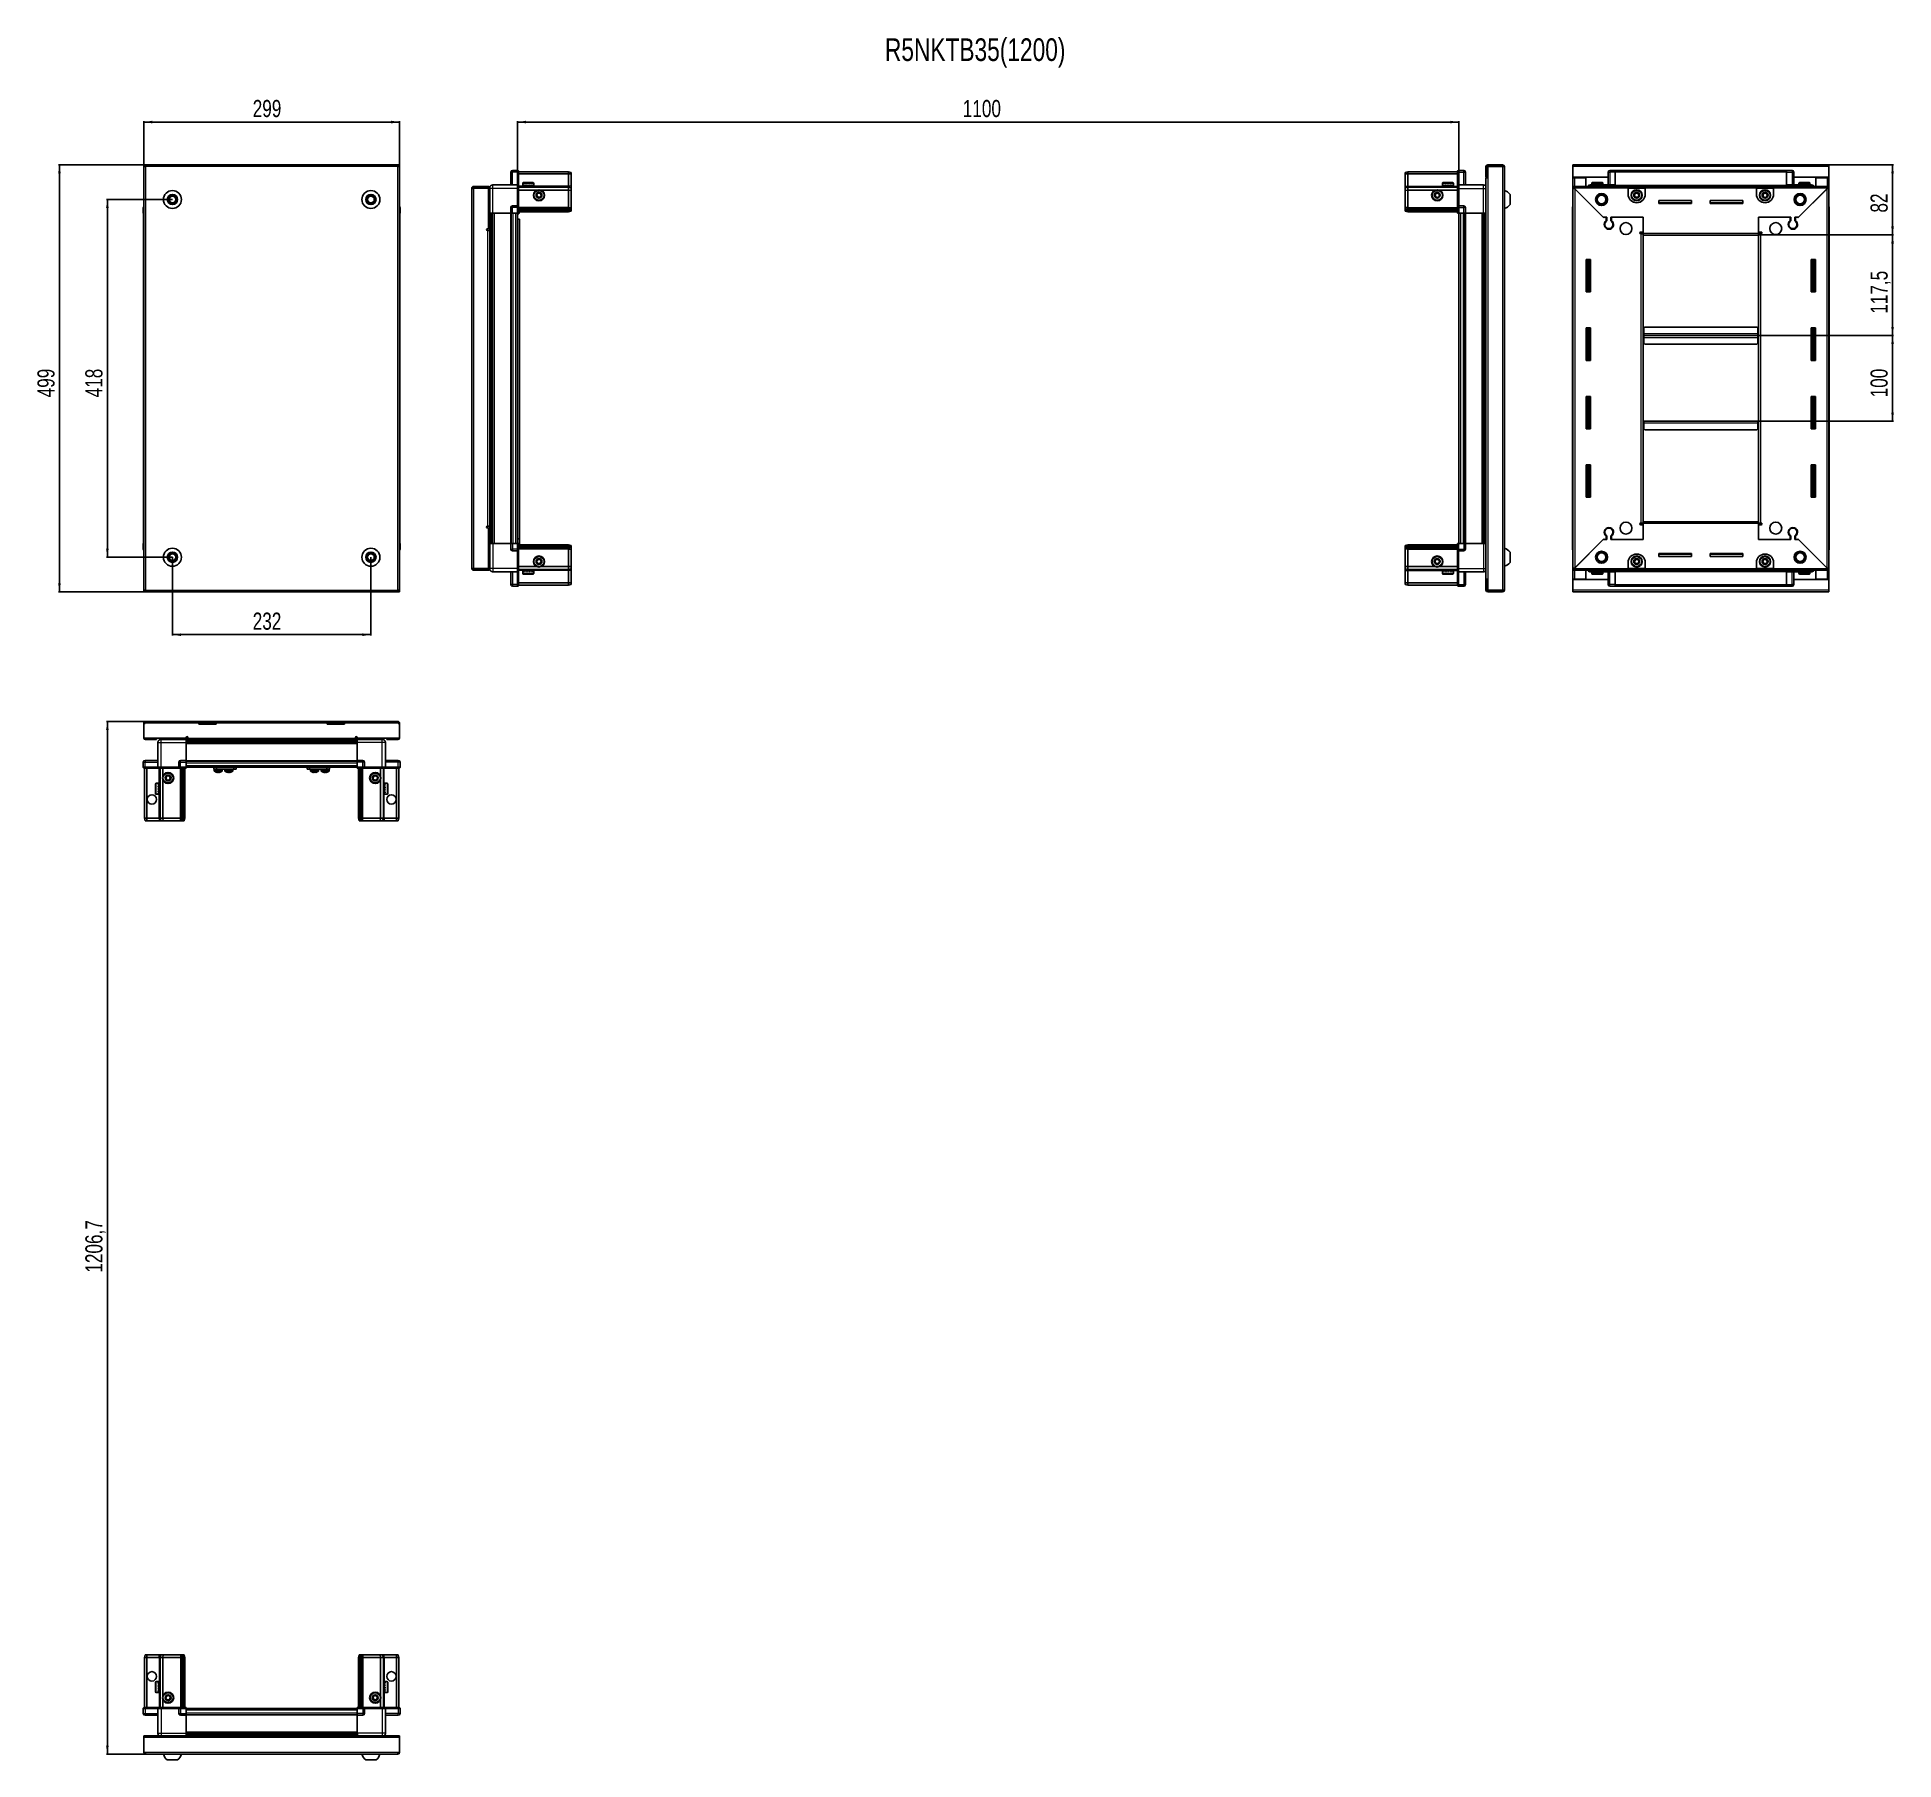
# Model space of a CAD drawing. Header units: millimetres. Extents: x 1014 to 3184, y -921 to 1092.
import ezdxf

# ---------------------------------------------------------------- set-up
doc = ezdxf.new("R2010")
doc.units = ezdxf.units.MM
doc.layers.add('FORMAT', color=7, linetype='Continuous')
doc.styles.add('SLDTEXTSTYLE0', font='TXT', dxfattribs={"width": 0.75})
doc.dimstyles.new('SLDDIMSTYLE0', dxfattribs={"dimtxt": 20, "dimasz": 10, "dimexe": 0, "dimexo": 0.0625, "dimgap": 5, "dimtad": 2, "dimdec": 1, "dimrnd": 1e-09, "dimzin": 12, "dimdsep": 46, "dimtxsty": 'SLDTEXTSTYLE0', "dimsah": 1, "dimcen": 0.09, "dimadec": 0, "dimazin": 3, "dimtfac": 1, "dimtofl": 0, "dimtmove": 0, "dimatfit": 3, "dimfxl": 0, "dimfrac": 2, "dimtolj": 1, "dimtzin": 12, "dimarcsym": 0})

msp = doc.modelspace()

# ---------------------------------------------------------------- texts
at = {"layer": 'FORMAT', "insert": (2004.84, 1090.89), "char_height": 26.4583, "attachment_point": 1, "style": 'SLDTEXTSTYLE0'}
msp.add_mtext('R5NKTB35(1200)', dxfattribs=at)

# ---------------------------------------------------------------- blocks, each defined once
blk = doc.blocks.new('_D')
at = {"layer": 'FORMAT'}
for p, q in [((1138.6, 943.1), (1039.2, 943.1)), ((1040.2, 444.1), (1040.2, 943.1)), ((1138.6, 444.1), (1039.2, 444.1))]:
    blk.add_line(p, q, dxfattribs=at)
for points in [[(1040.2, 943.1), (1038.6, 933.1), (1041.7, 933.1)], [(1040.2, 444.1), (1041.7, 454.1), (1038.6, 454.1)]]:
    blk.add_solid(points, dxfattribs=at)
at = {"layer": 'FORMAT', "insert": (1014.4, 671.4), "char_height": 20, "attachment_point": 1, "rotation": 90, "style": 'SLDTEXTSTYLE0'}
blk.add_mtext('499', dxfattribs=at)
blk = doc.blocks.new('_D_1')
at = {"layer": 'FORMAT'}
for p, q in [((1138.7, 943.1), (1138.7, 994.1)), ((1437.7, 993.1), (1138.7, 993.1)), ((1437.7, 943.1), (1437.7, 994.1))]:
    blk.add_line(p, q, dxfattribs=at)
for points in [[(1138.7, 993.1), (1148.7, 991.5), (1148.7, 994.6)], [(1437.7, 993.1), (1427.7, 994.6), (1427.7, 991.5)]]:
    blk.add_solid(points, dxfattribs=at)
at = {"layer": 'FORMAT', "insert": (1266, 1018.9), "char_height": 20, "attachment_point": 1, "style": 'SLDTEXTSTYLE0'}
blk.add_mtext('299', dxfattribs=at)
blk = doc.blocks.new('_D_2')
at = {"layer": 'FORMAT'}
for p, q in [((1172.2, 484.6), (1172.2, 393.1)), ((1404.2, 484.6), (1404.2, 393.1)), ((1172.2, 394.1), (1404.2, 394.1))]:
    blk.add_line(p, q, dxfattribs=at)
for points in [[(1172.2, 394.1), (1182.2, 392.5), (1182.2, 395.6)], [(1404.2, 394.1), (1394.2, 395.6), (1394.2, 392.5)]]:
    blk.add_solid(points, dxfattribs=at)
at = {"layer": 'FORMAT', "insert": (1266, 419.9), "char_height": 20, "attachment_point": 1, "style": 'SLDTEXTSTYLE0'}
blk.add_mtext('232', dxfattribs=at)
blk = doc.blocks.new('_D_3')
at = {"layer": 'FORMAT'}
for p, q in [((1172.1, 902.6), (1095.2, 902.6)), ((1096.2, 902.6), (1096.2, 484.6)), ((1172.1, 484.6), (1095.2, 484.6))]:
    blk.add_line(p, q, dxfattribs=at)
for points in [[(1096.2, 902.6), (1094.6, 892.6), (1097.7, 892.6)], [(1096.2, 484.6), (1097.7, 494.6), (1094.6, 494.6)]]:
    blk.add_solid(points, dxfattribs=at)
at = {"layer": 'FORMAT', "insert": (1070.4, 671.4), "char_height": 20, "attachment_point": 1, "rotation": 90, "style": 'SLDTEXTSTYLE0'}
blk.add_mtext('418', dxfattribs=at)
blk = doc.blocks.new('_D_4')
at = {"layer": 'FORMAT'}
for p, q in [((1575.4, 886.6), (1575.4, 994.1)), ((1575.4, 993.1), (2675.4, 993.1)), ((2675.4, 886.6), (2675.4, 994.1))]:
    blk.add_line(p, q, dxfattribs=at)
for points in [[(1575.4, 993.1), (1585.4, 991.5), (1585.4, 994.6)], [(2675.4, 993.1), (2665.4, 994.6), (2665.4, 991.5)]]:
    blk.add_solid(points, dxfattribs=at)
at = {"layer": 'FORMAT', "insert": (2095.8, 1018.9), "char_height": 20, "attachment_point": 1, "style": 'SLDTEXTSTYLE0'}
blk.add_mtext('1100', dxfattribs=at)
blk = doc.blocks.new('_D_5')
at = {"layer": 'FORMAT'}
for p, q in [((3107.8, 943.1), (3183.3, 943.1)), ((3182.3, 943.1), (3182.3, 861.1)), ((3025.8, 861.1), (3183.3, 861.1))]:
    blk.add_line(p, q, dxfattribs=at)
for points in [[(3182.3, 943.1), (3180.8, 933.1), (3183.9, 933.1)], [(3182.3, 861.1), (3183.9, 871.1), (3180.8, 871.1)]]:
    blk.add_solid(points, dxfattribs=at)
at = {"layer": 'FORMAT', "insert": (3156.6, 887.3), "char_height": 20, "attachment_point": 1, "rotation": 90, "style": 'SLDTEXTSTYLE0'}
blk.add_mtext('82', dxfattribs=at)
blk = doc.blocks.new('_D_6')
at = {"layer": 'FORMAT'}
for p, q in [((3025.8, 861.1), (3183.3, 861.1)), ((3182.3, 743.6), (3182.3, 861.1)), ((3024.8, 743.6), (3183.3, 743.6))]:
    blk.add_line(p, q, dxfattribs=at)
for points in [[(3182.3, 861.1), (3180.8, 851.1), (3183.9, 851.1)], [(3182.3, 743.6), (3183.9, 753.6), (3180.8, 753.6)]]:
    blk.add_solid(points, dxfattribs=at)
at = {"layer": 'FORMAT', "insert": (3156.6, 769.1), "char_height": 20, "attachment_point": 1, "rotation": 90, "style": 'SLDTEXTSTYLE0'}
blk.add_mtext('117,5', dxfattribs=at)
blk = doc.blocks.new('_D_7')
at = {"layer": 'FORMAT'}
for p, q in [((3024.8, 743.6), (3183.3, 743.6)), ((3182.3, 743.6), (3182.3, 643.6)), ((3024.8, 643.6), (3183.3, 643.6))]:
    blk.add_line(p, q, dxfattribs=at)
for points in [[(3182.3, 743.6), (3180.8, 733.6), (3183.9, 733.6)], [(3182.3, 643.6), (3183.9, 653.6), (3180.8, 653.6)]]:
    blk.add_solid(points, dxfattribs=at)
at = {"layer": 'FORMAT', "insert": (3156.6, 671.4), "char_height": 20, "attachment_point": 1, "rotation": 90, "style": 'SLDTEXTSTYLE0'}
blk.add_mtext('100', dxfattribs=at)
blk = doc.blocks.new('_D_8')
at = {"layer": 'FORMAT'}
for p, q in [((1140.2, 292.6), (1095.2, 292.6)), ((1096.2, 292.6), (1096.2, -914.1)), ((1140.7, -914.1), (1095.2, -914.1))]:
    blk.add_line(p, q, dxfattribs=at)
for points in [[(1096.2, 292.6), (1094.6, 282.6), (1097.7, 282.6)], [(1096.2, -914.1), (1097.7, -904.1), (1094.6, -904.1)]]:
    blk.add_solid(points, dxfattribs=at)
at = {"layer": 'FORMAT', "insert": (1070.4, -351.4), "char_height": 20, "attachment_point": 1, "rotation": 90, "style": 'SLDTEXTSTYLE0'}
blk.add_mtext('1206,7', dxfattribs=at)

# ---------------------------------------------------------------- dimensions: what is measured, and where the dimension line sits
at = {"layer": 'FORMAT'}
dim = msp.add_linear_dim(base=(1138.66, 993.07), p1=(1437.66, 943.07), p2=(1138.66, 943.07), dimstyle='SLDDIMSTYLE0', dxfattribs=at)
dim.commit()
dim.dimension.update_dxf_attribs({"geometry": '_D_1', "text_midpoint": (1288.16, 993.07), "dimtype": 160})
for base, p1, p2, angle, picture, middle in [((2675.39, 993.07), (1575.39, 886.57), (2675.39, 886.57), 0, '_D_4', (2125.39, 993.07)), ((1040.15, 943.07), (1138.66, 444.07), (1138.66, 943.07), 90, '_D', (1040.15, 693.57)), ((3182.34, 861.07), (3107.84, 943.07), (3025.84, 861.07), 90, '_D_5', (3182.34, 902.07)), ((1096.15, 484.57), (1172.16, 902.57), (1172.16, 484.57), 90, '_D_3', (1096.15, 693.57)), ((3182.34, 861.07), (3024.84, 743.57), (3025.84, 861.07), 90, '_D_6', (3182.34, 802.32)), ((3182.34, 643.57), (3024.84, 743.57), (3024.84, 643.57), 90, '_D_7', (3182.34, 693.57)), ((1404.16, 394.07), (1172.16, 484.57), (1404.16, 484.57), 0, '_D_2', (1288.16, 394.07)), ((1096.15, -914.09), (1140.26, 292.61), (1140.76, -914.09), 90, '_D_8', (1096.15, -310.74))]:
    dim = msp.add_linear_dim(base=base, p1=p1, p2=p2, angle=angle, dimstyle='SLDDIMSTYLE0', dxfattribs=at)
    dim.commit()
    dim.dimension.update_dxf_attribs({"geometry": picture, "text_midpoint": middle, "dimtype": 160})

# ---------------------------------------------------------------- linework, layer by layer
at = {"color": 7, "linetype": 'Continuous', "lineweight": 25}
for p, q in [((1138.66, 941.57), (1138.66, 943.07)), ((1140.76, 943.07), (1138.66, 943.07)), ((1138.66, 941.57), (1140.76, 941.57)), ((1138.66, 941.57), (1138.66, 940.97)), ((1138.66, 940.97), (1138.66, 446.17)), ((1138.66, 940.97), (1140.76, 940.97)), ((1435.56, 943.07), (1140.76, 943.07)), ((1140.76, 943.07), (1140.76, 940.97)), ((1435.56, 940.97), (1435.56, 943.07)), ((1437.66, 943.07), (1435.56, 943.07)), ((1435.56, 941.57), (1437.66, 941.57)), ((1435.56, 940.97), (1437.66, 940.97)), ((1437.66, 941.57), (1437.66, 943.07)), ((1437.66, 940.97), (1437.66, 941.57)), ((1437.66, 446.17), (1437.66, 940.97)), ((1567.54, 934.57), (1567.54, 919.57)), ((1575.54, 936.57), (1569.54, 936.57)), ((1575.54, 936.57), (1575.88, 936.57)), ((1575.54, 936.57), (1575.54, 934.57)), ((1575.54, 919.77), (1575.54, 934.57)), ((1575.54, 919.77), (1575.54, 934.57)), ((1576.74, 936.07), (1575.88, 936.57)), ((1576.74, 934.57), (1576.74, 936.07)), ((1635.04, 935.07), (1576.74, 935.07)), ((1576.74, 934.57), (1576.74, 919.77)), ((1635.04, 935.07), (1635.04, 932.57)), ((1638.04, 934.27), (1635.04, 935.07)), ((1638.04, 932.42), (1638.04, 934.27)), ((2612.74, 934.27), (2615.74, 935.07)), ((2612.74, 932.42), (2612.74, 934.27)), ((2615.74, 935.07), (2615.74, 932.57)), ((2615.74, 935.07), (2674.04, 935.07)), ((2674.91, 936.57), (2674.04, 936.07)), ((2674.91, 936.57), (2674.04, 936.07)), ((2674.04, 936.07), (2674.04, 934.57)), ((2674.04, 919.77), (2674.04, 934.57)), ((2675.24, 936.57), (2674.91, 936.57)), ((2675.24, 936.57), (2674.91, 936.57)), ((2675.24, 936.57), (2675.24, 936.57)), ((2675.24, 934.57), (2675.24, 936.57)), ((2675.24, 936.57), (2681.24, 936.57)), ((2675.24, 934.57), (2675.24, 919.77)), ((2683.24, 934.57), (2683.24, 919.57)), ((2707.24, 940.97), (2707.24, 928.57)), ((2708.74, 940.97), (2708.74, 928.57)), ((2709.24, 928.07), (2709.24, 940.97)), ((2709.24, 940.97), (2726.64, 940.97)), ((2726.64, 943.07), (2709.34, 943.07)), ((2726.64, 941.57), (2709.34, 941.57)), ((2726.64, 941.57), (2726.64, 943.07)), ((2726.64, 940.97), (2728.74, 940.97)), ((2728.74, 940.97), (2728.74, 446.17)), ((2808.84, 943.07), (3107.84, 943.07)), ((2808.84, 940.97), (2808.84, 943.07)), ((2808.84, 928.57), (2808.84, 940.97)), ((2849.84, 919.57), (2849.84, 934.57)), ((2850.52, 936.07), (2850.52, 936.07)), ((2851.84, 936.57), (2858.34, 936.57)), ((2851.84, 936.57), (2858.34, 936.57)), ((2858.34, 936.57), (2858.34, 936.57)), ((2858.34, 936.57), (2858.34, 936.57)), ((2858.34, 936.57), (2858.34, 934.57)), ((3058.34, 936.42), (2858.34, 936.42)), ((2858.34, 919.57), (2858.34, 934.57)), ((3058.34, 936.57), (3058.34, 936.57)), ((3064.84, 936.57), (3058.34, 936.57)), ((3064.84, 936.57), (3058.34, 936.57)), ((3058.34, 936.57), (3058.34, 934.57)), ((3058.34, 919.57), (3058.34, 934.57)), ((3066.84, 934.57), (3066.84, 934.57)), ((3066.84, 919.57), (3066.84, 934.57)), ((3107.84, 943.07), (3107.84, 940.97)), ((3107.84, 940.97), (3107.84, 928.57)), ((1523.54, 915.72), (1522.04, 915.72)), ((1522.04, 915.22), (1522.04, 915.72)), ((1522.04, 471.92), (1522.04, 915.22)), ((1524.14, 916.32), (1524.14, 917.82)), ((1524.14, 917.82), (1525.04, 917.82)), ((1524.14, 916.32), (1525.04, 916.32)), ((1524.14, 915.82), (1541.54, 915.82)), ((1525.04, 917.82), (1541.54, 917.82)), ((1525.04, 916.32), (1525.04, 917.82)), ((1525.04, 916.32), (1541.54, 916.32)), ((1541.54, 916.32), (1541.54, 917.82)), ((1543.04, 915.82), (1541.54, 915.82)), ((1541.54, 915.82), (1541.54, 868.32)), ((1543.04, 915.57), (1543.04, 886.57)), ((1575.54, 919.57), (1546.54, 919.57)), ((1575.54, 919.57), (1575.54, 919.77)), ((1575.54, 919.57), (1576.74, 919.57)), ((1575.54, 915.57), (1575.54, 919.57)), ((1575.54, 895.27), (1575.54, 915.57)), ((1635.04, 932.57), (1576.74, 932.57)), ((1576.74, 919.77), (1576.74, 919.57)), ((1576.74, 919.57), (1576.74, 915.57)), ((1635.04, 917.07), (1576.74, 917.07)), ((1576.74, 915.57), (1576.74, 895.27)), ((1598.04, 913.57), (1576.74, 913.57)), ((1581.54, 921.47), (1581.54, 919.07)), ((1581.54, 919.07), (1581.54, 918.57)), ((1581.54, 918.57), (1581.68, 918.57)), ((1581.87, 919.07), (1581.68, 919.07)), ((1581.68, 919.07), (1581.68, 918.57)), ((1581.68, 918.57), (1581.87, 918.57)), ((1581.87, 919.07), (1581.87, 918.57)), ((1581.87, 918.57), (1582.4, 918.57)), ((1582.34, 922.27), (1589.51, 922.27)), ((1582.8, 919.07), (1582.4, 919.07)), ((1582.4, 919.07), (1582.4, 918.57)), ((1582.4, 918.57), (1582.8, 918.57)), ((1582.8, 919.07), (1582.8, 918.57)), ((1582.8, 918.57), (1583.67, 918.57)), ((1583.64, 918.57), (1583.64, 918.47)), ((1583.64, 918.47), (1592.44, 918.47)), ((1584.24, 919.07), (1583.67, 919.07)), ((1583.67, 919.07), (1583.67, 918.57)), ((1583.67, 918.57), (1584.24, 918.57)), ((1584.04, 918.07), (1584.73, 917.59)), ((1584.04, 918.07), (1589.07, 918.07)), ((1584.73, 917.59), (1584.04, 917.1)), ((1584.04, 917.1), (1584.04, 917.07)), ((1584.04, 917.1), (1589.07, 917.1)), ((1584.24, 919.07), (1584.24, 918.57)), ((1584.24, 918.57), (1585.37, 918.57)), ((1584.73, 917.59), (1588.9, 917.59)), ((1586.06, 919.07), (1585.37, 919.07)), ((1585.37, 919.07), (1585.37, 918.57)), ((1585.37, 918.57), (1586.06, 918.57)), ((1586.06, 919.07), (1586.06, 918.57)), ((1586.06, 918.57), (1587.33, 918.57)), ((1588.06, 919.07), (1587.33, 919.07)), ((1587.33, 919.07), (1587.33, 918.57)), ((1587.33, 918.57), (1587.56, 918.57)), ((1587.56, 919.07), (1587.56, 918.57)), ((1588.06, 919.07), (1588.06, 918.57)), ((1588.06, 919.07), (1588.06, 918.57)), ((1588.06, 918.57), (1589.36, 918.57)), ((1588.06, 918.57), (1588.06, 918.57)), ((1588.9, 917.59), (1591.35, 917.59)), ((1589.07, 918.07), (1592.04, 918.07)), ((1589.07, 917.1), (1592.04, 917.1)), ((1590.07, 919.07), (1589.36, 919.07)), ((1589.36, 919.07), (1589.36, 918.57)), ((1589.42, 919.07), (1589.42, 918.57)), ((1589.42, 918.57), (1590.07, 918.57)), ((1589.51, 922.27), (1593.74, 922.27)), ((1590.07, 919.07), (1590.07, 918.57)), ((1590.07, 918.57), (1591.26, 918.57)), ((1591.88, 919.07), (1591.26, 919.07)), ((1591.26, 919.07), (1591.26, 918.57)), ((1591.26, 918.57), (1591.88, 918.57)), ((1591.35, 917.59), (1592.04, 918.07)), ((1592.04, 917.1), (1591.35, 917.59)), ((1591.88, 919.07), (1591.88, 918.57)), ((1591.88, 918.57), (1592.85, 918.57)), ((1592.04, 917.07), (1592.04, 917.1)), ((1592.44, 918.47), (1592.44, 918.57)), ((1593.31, 919.07), (1592.85, 919.07)), ((1592.85, 919.07), (1592.85, 918.57)), ((1592.85, 918.57), (1593.31, 918.57)), ((1593.31, 919.07), (1593.31, 918.57)), ((1593.31, 918.57), (1593.97, 918.57)), ((1594.23, 919.07), (1593.97, 919.07)), ((1593.97, 919.07), (1593.97, 918.57)), ((1593.97, 918.57), (1594.23, 918.57)), ((1594.23, 919.07), (1594.23, 918.57)), ((1594.23, 918.57), (1594.5, 918.57)), ((1594.54, 919.07), (1594.5, 919.07)), ((1594.5, 919.07), (1594.5, 918.57)), ((1594.5, 918.57), (1594.54, 918.57)), ((1594.54, 919.07), (1594.54, 921.47)), ((1594.54, 919.07), (1594.54, 918.57)), ((1635.04, 913.57), (1603.04, 913.57)), ((1635.04, 932.57), (1635.04, 918.07)), ((1638.04, 932.42), (1635.04, 932.57)), ((1635.04, 918.07), (1635.04, 917.07)), ((1635.04, 917.07), (1635.04, 913.57)), ((1638.04, 916.27), (1635.04, 917.07)), ((1635.04, 913.57), (1635.04, 893.07)), ((1635.04, 913.57), (1638.04, 913.24)), ((1638.04, 918.07), (1638.04, 932.42)), ((1638.04, 916.27), (1638.04, 918.07)), ((1638.04, 913.24), (1638.04, 916.27)), ((1638.04, 893.07), (1638.04, 913.24)), ((2612.74, 932.42), (2615.74, 932.57)), ((2612.74, 918.07), (2612.74, 932.42)), ((2612.74, 916.27), (2612.74, 918.07)), ((2612.74, 916.27), (2615.74, 917.07)), ((2612.74, 913.24), (2612.74, 916.27)), ((2615.74, 913.57), (2612.74, 913.24)), ((2612.74, 893.07), (2612.74, 913.24)), ((2615.74, 932.57), (2615.74, 918.07)), ((2615.74, 932.57), (2674.04, 932.57)), ((2615.74, 918.07), (2615.74, 917.07)), ((2615.74, 917.07), (2615.74, 913.57)), ((2615.74, 917.07), (2674.04, 917.07)), ((2615.74, 913.57), (2615.74, 893.07)), ((2615.74, 913.57), (2647.74, 913.57)), ((2652.74, 913.57), (2674.04, 913.57)), ((2656.24, 921.47), (2656.24, 918.57)), ((2656.24, 918.57), (2656.28, 918.57)), ((2656.4, 919.07), (2656.28, 919.07)), ((2656.28, 919.07), (2656.28, 918.57)), ((2656.28, 918.57), (2656.4, 918.57)), ((2656.4, 919.07), (2656.4, 918.57)), ((2656.4, 918.57), (2656.81, 918.57)), ((2657.15, 919.07), (2656.81, 919.07)), ((2656.81, 919.07), (2656.81, 918.57)), ((2656.81, 918.57), (2657.15, 918.57)), ((2657.04, 922.27), (2668.44, 922.27)), ((2657.15, 919.07), (2657.15, 918.57)), ((2657.15, 918.57), (2657.92, 918.57)), ((2658.45, 919.07), (2657.92, 919.07)), ((2657.92, 919.07), (2657.92, 918.57)), ((2657.92, 918.57), (2658.45, 918.57)), ((2658.34, 918.57), (2658.34, 918.47)), ((2658.34, 918.47), (2667.14, 918.47)), ((2658.45, 919.07), (2658.45, 918.57)), ((2658.45, 918.57), (2659.51, 918.57)), ((2658.74, 918.07), (2659.43, 917.59)), ((2658.74, 918.07), (2666.74, 918.07)), ((2659.43, 917.59), (2658.74, 917.1)), ((2658.74, 917.1), (2658.74, 917.07)), ((2658.74, 917.1), (2666.74, 917.1)), ((2659.43, 917.59), (2666.05, 917.59)), ((2660.17, 919.07), (2659.51, 919.07)), ((2659.51, 919.07), (2659.51, 918.57)), ((2659.51, 918.57), (2660.17, 918.57)), ((2660.17, 919.07), (2660.17, 918.57)), ((2660.17, 918.57), (2661.41, 918.57)), ((2662.14, 919.07), (2661.41, 919.07)), ((2661.41, 919.07), (2661.41, 918.57)), ((2661.41, 918.57), (2661.84, 918.57)), ((2661.84, 919.07), (2661.84, 918.57)), ((2662.14, 919.07), (2662.14, 918.57)), ((2662.14, 918.57), (2663.44, 918.57)), ((2664.17, 919.07), (2663.44, 919.07)), ((2663.44, 919.07), (2663.44, 918.57)), ((2663.71, 919.07), (2663.71, 918.57)), ((2663.71, 918.57), (2664.17, 918.57)), ((2664.17, 919.07), (2664.17, 918.57)), ((2664.17, 918.57), (2665.4, 918.57)), ((2666.06, 919.07), (2665.4, 919.07)), ((2665.4, 919.07), (2665.4, 918.57)), ((2665.4, 918.57), (2666.06, 918.57)), ((2666.05, 917.59), (2666.74, 918.07)), ((2666.74, 917.1), (2666.05, 917.59)), ((2666.06, 919.07), (2666.06, 918.57)), ((2666.06, 918.57), (2667.1, 918.57)), ((2666.74, 917.07), (2666.74, 917.1)), ((2667.62, 919.07), (2667.1, 919.07)), ((2667.1, 919.07), (2667.1, 918.57)), ((2667.1, 918.57), (2667.62, 918.57)), ((2667.14, 918.47), (2667.14, 918.57)), ((2667.62, 919.07), (2667.62, 918.57)), ((2667.62, 918.57), (2668.38, 918.57)), ((2668.71, 919.07), (2668.38, 919.07)), ((2668.38, 919.07), (2668.38, 918.57)), ((2668.38, 918.57), (2668.71, 918.57)), ((2668.71, 919.07), (2668.71, 918.57)), ((2668.71, 918.57), (2669.11, 918.57)), ((2669.22, 919.07), (2669.11, 919.07)), ((2669.11, 919.07), (2669.11, 918.57)), ((2669.11, 918.57), (2669.22, 918.57)), ((2669.22, 919.07), (2669.22, 918.57)), ((2669.22, 918.57), (2669.24, 918.57)), ((2669.24, 918.57), (2669.24, 921.47)), ((2674.04, 919.57), (2674.04, 919.77)), ((2675.24, 919.57), (2674.04, 919.57)), ((2674.04, 915.57), (2674.04, 919.57)), ((2674.04, 895.27), (2674.04, 915.57)), ((2675.24, 919.77), (2675.24, 919.57)), ((2675.24, 919.57), (2675.24, 915.57)), ((2675.24, 919.57), (2704.24, 919.57)), ((2675.24, 915.57), (2675.24, 895.27)), ((2707.14, 928.07), (2707.14, 459.07)), ((2707.14, 928.07), (2709.24, 928.07)), ((2707.24, 928.57), (2708.74, 928.57)), ((2849.84, 928.57), (2808.84, 928.57)), ((2808.84, 928.07), (2808.84, 928.57)), ((2808.84, 917.82), (2808.84, 928.07)), ((2808.84, 928.07), (2810.94, 928.07)), ((2808.84, 916.32), (2808.84, 917.82)), ((2808.84, 917.82), (2809.84, 917.82)), ((2808.84, 915.82), (2808.84, 916.32)), ((2808.84, 916.32), (2809.84, 916.32)), ((2808.84, 471.32), (2808.84, 915.82)), ((2810.34, 915.82), (2808.84, 915.82)), ((2809.84, 916.32), (2809.84, 917.82)), ((2809.84, 917.82), (2873.34, 917.82)), ((2810.34, 928.07), (2810.34, 928.57)), ((2810.44, 915.72), (2844.34, 881.82)), ((2823.84, 928.07), (2810.94, 928.07)), ((2845.04, 881.12), (2810.94, 915.22)), ((2823.84, 917.82), (2823.84, 928.07)), ((2829.34, 919.57), (2858.34, 919.57)), ((2830.84, 921.47), (2830.84, 919.57)), ((2831.64, 922.27), (2843.04, 922.27)), ((2843.84, 919.57), (2843.84, 921.47)), ((2858.26, 917.82), (2858.34, 919.54)), ((2858.34, 919.57), (2858.34, 919.07)), ((2858.34, 918.42), (3058.34, 918.42)), ((2873.34, 915.72), (2873.34, 917.82)), ((2873.34, 917.82), (2893.34, 917.82)), ((2873.34, 916.32), (2893.34, 916.32)), ((2873.34, 908.82), (2873.34, 915.72)), ((2893.34, 917.82), (2893.34, 915.72)), ((2893.34, 917.82), (3023.34, 917.82)), ((2893.34, 915.72), (2893.34, 908.82)), ((3023.34, 915.72), (3023.34, 917.82)), ((3023.34, 917.82), (3043.34, 917.82)), ((3023.34, 916.32), (3043.34, 916.32)), ((3023.34, 908.82), (3023.34, 915.72)), ((3043.34, 917.82), (3106.84, 917.82)), ((3043.34, 917.82), (3043.34, 915.72)), ((3043.34, 915.72), (3043.34, 908.82)), ((3058.34, 919.57), (3058.34, 919.07)), ((3087.34, 919.57), (3058.34, 919.57)), ((3058.34, 919.54), (3058.41, 917.82)), ((3107.84, 928.57), (3066.84, 928.57)), ((3105.74, 915.22), (3071.64, 881.12)), ((3072.34, 881.82), (3106.24, 915.72)), ((3072.84, 921.47), (3072.84, 919.57)), ((3073.64, 922.27), (3085.04, 922.27)), ((3085.84, 919.57), (3085.84, 921.47)), ((3092.84, 917.82), (3092.84, 928.07)), ((3092.84, 928.07), (3105.74, 928.07)), ((3105.74, 928.07), (3107.84, 928.07)), ((3106.34, 928.07), (3106.34, 928.57)), ((3106.34, 915.82), (3107.84, 915.82)), ((3106.84, 916.32), (3106.84, 917.82)), ((3106.84, 917.82), (3107.84, 917.82)), ((3106.84, 916.32), (3107.84, 916.32)), ((3107.84, 928.07), (3107.84, 928.57)), ((3107.84, 928.07), (3107.84, 917.82)), ((3107.84, 916.32), (3107.84, 917.82)), ((3107.84, 916.32), (3107.84, 915.82)), ((3107.84, 915.82), (3107.84, 471.32)), ((1138.15, 893.07), (1138.15, 886.57)), ((1138.16, 886.57), (1138.16, 893.07)), ((1437.66, 894.39), (1437.66, 894.39)), ((1438.16, 893.07), (1438.16, 886.57)), ((1438.16, 886.57), (1438.16, 893.07)), ((1567.54, 893.07), (1567.54, 886.57)), ((1575.54, 895.07), (1569.54, 895.07)), ((1575.54, 895.07), (1575.54, 895.27)), ((1575.54, 895.07), (1575.54, 893.07)), ((1575.54, 895.07), (1576.74, 895.07)), ((1575.54, 886.57), (1575.54, 893.07)), ((1575.54, 886.57), (1575.54, 893.07)), ((1575.88, 886.57), (1575.88, 893.07)), ((1576.74, 895.27), (1576.74, 895.07)), ((1576.74, 894.39), (1576.74, 895.07)), ((1576.74, 894.39), (1576.74, 886.57)), ((1635.04, 892.07), (1576.74, 892.07)), ((1635.04, 891.07), (1576.74, 891.07)), ((1635.04, 893.07), (1635.04, 892.07)), ((1635.04, 892.07), (1635.04, 891.07)), ((1635.04, 892.07), (1638.04, 891.27)), ((1635.04, 891.07), (1635.04, 889.57)), ((1635.04, 891.07), (1638.04, 890.53)), ((1635.04, 889.57), (1638.04, 890.03)), ((1638.04, 891.27), (1638.04, 893.07)), ((1638.04, 890.53), (1638.04, 891.27)), ((1638.04, 890.03), (1638.04, 890.53)), ((1638.04, 888.87), (1638.04, 890.03)), ((2612.74, 891.27), (2612.74, 893.07)), ((2615.74, 892.07), (2612.74, 891.27)), ((2612.74, 890.53), (2612.74, 891.27)), ((2615.74, 891.07), (2612.74, 890.53)), ((2612.74, 890.03), (2612.74, 890.53)), ((2615.74, 889.57), (2612.74, 890.03)), ((2612.74, 888.87), (2612.74, 890.03)), ((2615.74, 893.07), (2615.74, 892.07)), ((2615.74, 892.07), (2615.74, 891.07)), ((2615.74, 892.07), (2674.04, 892.07)), ((2615.74, 891.07), (2615.74, 889.57)), ((2615.74, 891.07), (2674.04, 891.07)), ((2674.04, 895.07), (2674.04, 895.27)), ((2675.24, 895.07), (2674.04, 895.07)), ((2674.04, 895.07), (2674.04, 894.39)), ((2674.04, 886.57), (2674.04, 894.39)), ((2674.91, 893.07), (2674.91, 886.57)), ((2675.24, 895.27), (2675.24, 895.07)), ((2675.24, 893.07), (2675.24, 895.07)), ((2675.24, 895.07), (2681.24, 895.07)), ((2675.24, 893.07), (2675.24, 895.07)), ((2675.24, 893.07), (2675.24, 886.57)), ((2683.24, 893.07), (2683.24, 886.57)), ((2735.34, 896.57), (2735.34, 908.57)), ((2808.34, 893.07), (2808.34, 886.57)), ((2808.34, 886.57), (2808.34, 893.07)), ((2947.34, 901.57), (2909.34, 901.57)), ((2909.34, 901.57), (2909.34, 898.07)), ((2947.34, 898.82), (2909.34, 898.82)), ((2909.34, 898.07), (2947.34, 898.07)), ((2947.34, 898.07), (2947.34, 901.57)), ((3007.34, 901.57), (2969.34, 901.57)), ((2969.34, 901.57), (2969.34, 898.07)), ((3007.34, 898.82), (2969.34, 898.82)), ((2969.34, 898.07), (3007.34, 898.07)), ((3007.34, 898.07), (3007.34, 901.57)), ((3107.84, 894.39), (3107.84, 894.39)), ((3108.34, 893.07), (3108.34, 886.57)), ((3108.34, 886.57), (3108.34, 893.07)), ((1138.15, 886.57), (1138.16, 886.57)), ((1138.66, 886.57), (1138.16, 886.57)), ((1138.31, 886.57), (1138.31, 500.57)), ((1437.66, 886.57), (1438.16, 886.57)), ((1438.01, 500.57), (1438.01, 886.57)), ((1438.16, 886.57), (1438.16, 886.57)), ((1438.16, 886.57), (1438.16, 886.57)), ((1541.54, 868.32), (1540.19, 868.32)), ((1541.54, 889.32), (1543.04, 889.32)), ((1543.04, 886.57), (1541.54, 886.57)), ((1543.69, 500.57), (1543.69, 886.57)), ((1545.49, 886.57), (1545.49, 500.57)), ((1545.52, 886.57), (1545.52, 500.57)), ((1567.54, 886.57), (1546.54, 886.57)), ((1567.54, 886.57), (1569.54, 886.57)), ((1568.19, 500.57), (1568.19, 886.57)), ((1575.54, 886.57), (1569.54, 886.57)), ((1575.39, 500.57), (1575.39, 886.57)), ((1575.39, 879.57), (1577.89, 879.57)), ((1575.54, 886.57), (1575.88, 886.57)), ((1575.54, 886.57), (1575.54, 886.57)), ((1576.74, 886.57), (1575.88, 886.57)), ((1575.88, 886.57), (1575.88, 886.57)), ((1635.04, 889.57), (1576.74, 889.57)), ((1635.04, 888.07), (1576.74, 888.07)), ((1577.89, 879.57), (1577.89, 506.07)), ((1635.04, 889.57), (1635.04, 888.07)), ((1635.04, 888.07), (1638.04, 888.87)), ((2615.74, 888.07), (2612.74, 888.87)), ((2615.74, 889.57), (2674.04, 889.57)), ((2615.74, 889.57), (2615.74, 888.07)), ((2615.74, 888.07), (2674.04, 888.07)), ((2674.91, 886.57), (2674.04, 886.57)), ((2675.24, 886.57), (2674.91, 886.57)), ((2675.24, 886.57), (2681.24, 886.57)), ((2675.39, 886.57), (2675.39, 500.57)), ((2683.24, 886.57), (2681.24, 886.57)), ((2682.59, 886.57), (2682.59, 500.57)), ((2683.24, 886.57), (2704.24, 886.57)), ((2705.27, 500.57), (2705.27, 886.57)), ((2705.3, 500.57), (2705.3, 886.57)), ((2707.09, 886.57), (2707.09, 500.57)), ((2808.34, 886.57), (2808.34, 886.57)), ((2808.84, 886.57), (2808.34, 886.57)), ((2808.49, 886.57), (2808.49, 500.57)), ((2844.34, 881.82), (2848.54, 881.82)), ((2845.74, 881.82), (2845.04, 881.12)), ((2847.84, 881.82), (2845.74, 881.82)), ((2847.84, 881.82), (2847.84, 877.93)), ((2848.54, 881.82), (2848.54, 877.53)), ((2848.84, 868.96), (2848.84, 868.2)), ((2853.14, 881.82), (2890.84, 881.82)), ((2853.14, 877.53), (2853.14, 881.82)), ((2853.84, 877.93), (2853.84, 881.82)), ((2890.84, 881.82), (2853.84, 881.82)), ((2890.84, 864.57), (2890.84, 881.82)), ((2890.84, 863.17), (2890.84, 881.82)), ((3025.84, 881.82), (3025.84, 864.57)), ((3062.84, 881.82), (3025.84, 881.82)), ((3025.84, 881.82), (3063.54, 881.82)), ((3025.84, 863.17), (3025.84, 881.82)), ((3062.84, 881.82), (3062.84, 877.93)), ((3063.54, 881.82), (3063.54, 877.53)), ((3067.84, 868.96), (3067.84, 868.2)), ((3068.14, 881.82), (3072.34, 881.82)), ((3068.14, 877.53), (3068.14, 881.82)), ((3070.94, 881.82), (3068.84, 881.82)), ((3068.84, 877.93), (3068.84, 881.82)), ((3071.64, 881.12), (3070.94, 881.82)), ((3107.84, 886.57), (3108.34, 886.57)), ((3108.19, 500.57), (3108.19, 886.57)), ((3108.34, 886.57), (3108.34, 886.57)), ((3108.34, 886.57), (3108.34, 886.57)), ((1540.19, 866.32), (1540.94, 866.32)), ((1540.94, 866.32), (1543.04, 866.32)), ((1543.04, 866.32), (1543.04, 520.82)), ((2887.99, 864.57), (2890.84, 864.57)), ((2888.74, 862.57), (2887.99, 862.57)), ((2888.74, 862.57), (2890.84, 862.57)), ((2890.84, 863.57), (2888.84, 863.57)), ((2888.84, 863.57), (2888.84, 862.57)), ((2890.84, 861.07), (2890.84, 863.17)), ((2890.84, 526.07), (2890.84, 861.07)), ((3025.84, 861.07), (2890.84, 861.07)), ((3025.84, 864.57), (3028.69, 864.57)), ((3027.84, 863.57), (3025.84, 863.57)), ((3025.84, 863.17), (3025.84, 861.07)), ((3025.84, 862.57), (3027.94, 862.57)), ((3025.84, 861.07), (3025.84, 526.07)), ((3027.84, 862.57), (3027.84, 863.57)), ((3028.69, 862.57), (3027.94, 862.57)), ((2829.34, 832.57), (2824.34, 832.57)), ((2824.34, 832.57), (2824.34, 794.57)), ((2826.49, 794.57), (2826.49, 832.57)), ((2828.28, 794.57), (2828.28, 832.57)), ((2828.32, 794.57), (2828.32, 832.57)), ((2829.34, 794.57), (2829.34, 832.57)), ((3087.34, 832.57), (3087.34, 794.57)), ((3092.34, 832.57), (3087.34, 832.57)), ((3088.36, 832.57), (3088.36, 794.57)), ((3088.4, 832.57), (3088.4, 794.57)), ((3090.19, 832.57), (3090.19, 794.57)), ((3092.34, 794.57), (3092.34, 832.57)), ((2824.34, 794.57), (2829.34, 794.57)), ((3087.34, 794.57), (3092.34, 794.57)), ((2829.34, 752.57), (2824.34, 752.57)), ((2824.34, 752.57), (2824.34, 714.57)), ((2826.49, 714.57), (2826.49, 752.57)), ((2828.28, 714.57), (2828.28, 752.57)), ((2828.32, 714.57), (2828.32, 752.57)), ((2829.34, 714.57), (2829.34, 752.57)), ((2891.59, 743.57), (2890.84, 743.57)), ((2891.84, 746.42), (2891.59, 746.42)), ((2891.59, 746.42), (2891.59, 743.57)), ((2891.59, 743.57), (2891.59, 740.72)), ((2891.59, 740.72), (2891.84, 740.72)), ((2892.84, 753.57), (2891.84, 752.57)), ((2891.84, 752.57), (2891.84, 745.67)), ((2891.84, 743.57), (2891.84, 745.67)), ((3024.84, 743.57), (2891.84, 743.57)), ((2891.84, 741.47), (2891.84, 743.57)), ((2891.84, 741.47), (2891.84, 734.57)), ((3023.84, 753.57), (2892.84, 753.57)), ((3024.84, 752.57), (3023.84, 753.57)), ((3024.84, 745.67), (3024.84, 752.57)), ((3025.09, 746.42), (3024.84, 746.42)), ((3024.84, 745.67), (3024.84, 743.57)), ((3024.84, 743.57), (3024.84, 741.47)), ((3024.84, 734.57), (3024.84, 741.47)), ((3024.84, 740.72), (3025.09, 740.72)), ((3025.09, 743.57), (3025.09, 746.42)), ((3025.84, 743.57), (3025.09, 743.57)), ((3025.09, 740.72), (3025.09, 743.57)), ((3087.34, 752.57), (3087.34, 714.57)), ((3092.34, 752.57), (3087.34, 752.57)), ((3088.36, 752.57), (3088.36, 714.57)), ((3088.4, 752.57), (3088.4, 714.57)), ((3090.19, 752.57), (3090.19, 714.57)), ((3092.34, 714.57), (3092.34, 752.57)), ((2891.84, 734.57), (2892.84, 733.57)), ((2892.84, 733.57), (3023.84, 733.57)), ((3023.84, 733.57), (3024.84, 734.57)), ((2824.34, 714.57), (2829.34, 714.57)), ((3087.34, 714.57), (3092.34, 714.57)), ((2829.34, 672.57), (2824.34, 672.57)), ((2824.34, 672.57), (2824.34, 634.57)), ((2826.49, 634.57), (2826.49, 672.57)), ((2828.28, 634.57), (2828.28, 672.57)), ((2828.32, 634.57), (2828.32, 672.57)), ((2829.34, 634.57), (2829.34, 672.57)), ((3087.34, 672.57), (3087.34, 634.57)), ((3092.34, 672.57), (3087.34, 672.57)), ((3088.36, 672.57), (3088.36, 634.57)), ((3088.4, 672.57), (3088.4, 634.57)), ((3090.19, 672.57), (3090.19, 634.57)), ((3092.34, 634.57), (3092.34, 672.57)), ((2824.34, 634.57), (2829.34, 634.57)), ((2890.84, 643.57), (2891.59, 643.57)), ((2891.59, 643.57), (2891.59, 640.72)), ((2891.59, 640.72), (2891.84, 640.72)), ((2891.84, 643.57), (3024.84, 643.57)), ((2891.84, 641.47), (2891.84, 643.57)), ((2891.84, 641.47), (2891.84, 634.57)), ((2891.84, 634.57), (2892.84, 633.57)), ((2892.84, 633.57), (3023.84, 633.57)), ((3023.84, 633.57), (3024.84, 634.57)), ((3024.84, 643.57), (3024.84, 641.47)), ((3024.84, 634.57), (3024.84, 641.47)), ((3024.84, 640.72), (3025.09, 640.72)), ((3025.09, 640.72), (3025.09, 643.57)), ((3025.09, 643.57), (3025.84, 643.57)), ((3087.34, 634.57), (3092.34, 634.57)), ((2829.34, 592.57), (2824.34, 592.57)), ((2824.34, 592.57), (2824.34, 554.57)), ((2826.49, 554.57), (2826.49, 592.57)), ((2828.28, 554.57), (2828.28, 592.57)), ((2828.32, 554.57), (2828.32, 592.57)), ((2829.34, 554.57), (2829.34, 592.57)), ((3087.34, 592.57), (3087.34, 554.57)), ((3092.34, 592.57), (3087.34, 592.57)), ((3088.36, 592.57), (3088.36, 554.57)), ((3088.4, 592.57), (3088.4, 554.57)), ((3090.19, 592.57), (3090.19, 554.57)), ((3092.34, 554.57), (3092.34, 592.57)), ((2824.34, 554.57), (2829.34, 554.57)), ((3087.34, 554.57), (3092.34, 554.57)), ((1540.94, 520.82), (1540.19, 520.82)), ((1543.04, 520.82), (1540.94, 520.82)), ((2887.99, 524.57), (2888.74, 524.57)), ((2890.84, 522.57), (2887.99, 522.57)), ((2890.84, 524.57), (2888.74, 524.57)), ((2888.84, 524.57), (2888.84, 523.57)), ((2888.84, 523.57), (2890.84, 523.57)), ((2890.84, 523.97), (2890.84, 526.07)), ((2890.84, 526.07), (3025.84, 526.07)), ((2890.84, 523.97), (2890.84, 505.32)), ((2890.84, 505.32), (2890.84, 522.57)), ((3025.84, 526.07), (3025.84, 523.97)), ((3027.94, 524.57), (3025.84, 524.57)), ((3025.84, 523.97), (3025.84, 505.32)), ((3025.84, 523.57), (3027.84, 523.57)), ((3025.84, 522.57), (3025.84, 505.32)), ((3028.69, 522.57), (3025.84, 522.57)), ((3027.84, 523.57), (3027.84, 524.57)), ((3027.94, 524.57), (3028.69, 524.57)), ((1138.15, 494.07), (1138.15, 500.57)), ((1138.15, 500.57), (1138.16, 500.57)), ((1138.16, 500.57), (1138.16, 500.57)), ((1138.16, 500.57), (1138.16, 494.07)), ((1138.65, 500.57), (1138.16, 500.57)), ((1437.66, 500.57), (1438.16, 500.57)), ((1438.16, 500.57), (1438.16, 500.57)), ((1438.16, 494.07), (1438.16, 500.57)), ((1438.16, 500.57), (1438.16, 494.07)), ((1540.19, 518.82), (1541.54, 518.82)), ((1541.54, 518.82), (1541.54, 471.32)), ((1543.04, 500.57), (1541.54, 500.57)), ((1543.04, 471.57), (1543.04, 500.57)), ((1567.54, 500.57), (1546.54, 500.57)), ((1567.54, 494.07), (1567.54, 500.57)), ((1567.54, 500.57), (1569.54, 500.57)), ((1575.54, 500.57), (1569.54, 500.57)), ((1577.89, 506.07), (1575.39, 506.07)), ((1575.54, 500.57), (1575.88, 500.57)), ((1575.54, 494.07), (1575.54, 500.57)), ((1575.88, 494.07), (1575.88, 500.57)), ((1575.88, 500.57), (1576.74, 500.57)), ((1576.74, 500.57), (1576.74, 492.75)), ((1635.04, 499.07), (1576.74, 499.07)), ((1577.89, 506.07), (1577.89, 499.07)), ((1635.04, 497.57), (1635.04, 499.07)), ((1635.04, 499.07), (1638.04, 498.27)), ((2615.74, 499.07), (2612.74, 498.27)), ((2615.74, 497.57), (2615.74, 499.07)), ((2615.74, 499.07), (2674.04, 499.07)), ((2674.04, 492.75), (2674.04, 500.57)), ((2674.04, 500.57), (2674.91, 500.57)), ((2674.91, 500.57), (2674.91, 500.57)), ((2674.91, 500.57), (2674.91, 494.07)), ((2675.24, 500.57), (2674.91, 500.57)), ((2675.24, 500.57), (2675.24, 494.07)), ((2675.24, 500.57), (2675.24, 500.57)), ((2675.24, 500.57), (2675.24, 494.07)), ((2675.24, 500.57), (2681.24, 500.57)), ((2683.24, 500.57), (2681.24, 500.57)), ((2683.24, 494.07), (2683.24, 500.57)), ((2683.24, 500.57), (2704.24, 500.57)), ((2808.34, 500.57), (2808.34, 500.57)), ((2808.34, 494.07), (2808.34, 500.57)), ((2808.34, 500.57), (2808.34, 500.57)), ((2808.34, 500.57), (2808.34, 494.07)), ((2808.84, 500.57), (2808.34, 500.57)), ((2844.34, 505.32), (2810.44, 471.42)), ((2810.94, 471.92), (2845.04, 506.02)), ((2848.54, 505.32), (2844.34, 505.32)), ((2845.04, 506.02), (2845.74, 505.32)), ((2845.74, 505.32), (2847.84, 505.32)), ((2847.84, 509.21), (2847.84, 505.32)), ((2848.54, 509.61), (2848.54, 505.32)), ((2848.84, 518.94), (2848.84, 518.18)), ((2853.14, 505.32), (2853.14, 509.61)), ((2890.84, 505.32), (2853.14, 505.32)), ((2853.84, 505.32), (2853.84, 509.21)), ((2853.84, 505.32), (2890.84, 505.32)), ((3025.84, 505.32), (3062.84, 505.32)), ((3063.54, 505.32), (3025.84, 505.32)), ((3062.84, 509.21), (3062.84, 505.32)), ((3063.54, 509.61), (3063.54, 505.32)), ((3067.84, 518.94), (3067.84, 518.18)), ((3068.14, 505.32), (3068.14, 509.61)), ((3072.34, 505.32), (3068.14, 505.32)), ((3068.84, 505.32), (3068.84, 509.21)), ((3068.84, 505.32), (3070.94, 505.32)), ((3070.94, 505.32), (3071.64, 506.02)), ((3071.64, 506.02), (3105.74, 471.92)), ((3106.24, 471.42), (3072.34, 505.32)), ((3107.84, 500.57), (3108.34, 500.57)), ((3108.34, 500.57), (3108.34, 500.57)), ((3108.34, 494.07), (3108.34, 500.57)), ((3108.34, 500.57), (3108.34, 494.07)), ((1138.65, 492.75), (1138.65, 492.75)), ((1543.04, 497.82), (1541.54, 497.82)), ((1575.54, 492.07), (1569.54, 492.07)), ((1575.54, 494.07), (1575.54, 492.07)), ((1575.54, 494.07), (1575.54, 492.07)), ((1575.54, 492.07), (1576.74, 492.07)), ((1575.54, 491.87), (1575.54, 492.07)), ((1575.54, 471.57), (1575.54, 491.87)), ((1635.04, 497.57), (1576.74, 497.57)), ((1635.04, 496.07), (1576.74, 496.07)), ((1635.04, 495.07), (1576.74, 495.07)), ((1576.74, 492.07), (1576.74, 492.75)), ((1576.74, 492.07), (1576.74, 491.87)), ((1576.74, 491.87), (1576.74, 471.57)), ((1635.04, 496.07), (1635.04, 497.57)), ((1635.04, 497.57), (1638.04, 497.12)), ((1635.04, 496.07), (1638.04, 496.62)), ((1635.04, 495.07), (1635.04, 496.07)), ((1635.04, 495.07), (1638.04, 495.87)), ((1635.04, 494.07), (1635.04, 495.07)), ((1635.04, 473.57), (1635.04, 494.07)), ((1638.04, 498.27), (1638.04, 497.12)), ((1638.04, 497.12), (1638.04, 496.62)), ((1638.04, 496.62), (1638.04, 495.87)), ((1638.04, 495.87), (1638.04, 494.07)), ((1638.04, 494.07), (1638.04, 473.9)), ((2612.74, 498.27), (2612.74, 497.12)), ((2615.74, 497.57), (2612.74, 497.12)), ((2612.74, 497.12), (2612.74, 496.62)), ((2615.74, 496.07), (2612.74, 496.62)), ((2612.74, 496.62), (2612.74, 495.87)), ((2615.74, 495.07), (2612.74, 495.87)), ((2612.74, 495.87), (2612.74, 494.07)), ((2612.74, 494.07), (2612.74, 473.9)), ((2615.74, 496.07), (2615.74, 497.57)), ((2615.74, 497.57), (2674.04, 497.57)), ((2615.74, 496.07), (2674.04, 496.07)), ((2615.74, 495.07), (2615.74, 496.07)), ((2615.74, 495.07), (2674.04, 495.07)), ((2615.74, 494.07), (2615.74, 495.07)), ((2615.74, 473.57), (2615.74, 494.07)), ((2674.04, 492.75), (2674.04, 492.07)), ((2675.24, 492.07), (2674.04, 492.07)), ((2674.04, 491.87), (2674.04, 492.07)), ((2674.04, 471.57), (2674.04, 491.87)), ((2675.24, 492.07), (2675.24, 494.07)), ((2675.24, 492.07), (2675.24, 491.87)), ((2675.24, 492.07), (2681.24, 492.07)), ((2675.24, 491.87), (2675.24, 471.57)), ((2735.34, 478.57), (2735.34, 490.57)), ((2808.84, 492.75), (2808.84, 492.75)), ((2873.34, 471.42), (2873.34, 478.32)), ((2893.34, 478.32), (2893.34, 471.42)), ((2947.34, 489.07), (2909.34, 489.07)), ((2909.34, 489.07), (2909.34, 485.57)), ((2909.34, 488.32), (2947.34, 488.32)), ((2909.34, 485.57), (2947.34, 485.57)), ((2947.34, 485.57), (2947.34, 489.07)), ((3007.34, 489.07), (2969.34, 489.07)), ((2969.34, 489.07), (2969.34, 485.57)), ((2969.34, 488.32), (3007.34, 488.32)), ((2969.34, 485.57), (3007.34, 485.57)), ((3007.34, 485.57), (3007.34, 489.07)), ((3023.34, 471.42), (3023.34, 478.32)), ((3043.34, 478.32), (3043.34, 471.42)), ((1522.04, 471.42), (1522.04, 471.92)), ((1523.54, 471.42), (1522.04, 471.42)), ((1541.54, 471.32), (1524.14, 471.32)), ((1524.14, 470.82), (1524.14, 469.32)), ((1524.14, 470.82), (1525.04, 470.82)), ((1524.14, 469.32), (1525.04, 469.32)), ((1541.54, 470.82), (1525.04, 470.82)), ((1525.04, 470.82), (1525.04, 469.32)), ((1541.54, 469.32), (1525.04, 469.32)), ((1541.54, 471.32), (1543.04, 471.32)), ((1541.54, 470.82), (1541.54, 469.32)), ((1575.54, 467.57), (1546.54, 467.57)), ((1567.54, 452.57), (1567.54, 467.57)), ((1575.54, 467.57), (1575.54, 471.57)), ((1575.54, 467.57), (1576.74, 467.57)), ((1575.54, 467.37), (1575.54, 467.57)), ((1575.54, 452.57), (1575.54, 467.37)), ((1598.04, 473.57), (1576.74, 473.57)), ((1576.74, 471.57), (1576.74, 467.57)), ((1635.04, 470.07), (1576.74, 470.07)), ((1576.74, 467.57), (1576.74, 467.37)), ((1576.74, 467.37), (1576.74, 452.57)), ((1581.54, 468.57), (1581.54, 465.67)), ((1581.64, 468.57), (1581.54, 468.57)), ((1581.64, 468.07), (1581.64, 468.57)), ((1581.81, 468.57), (1581.64, 468.57)), ((1581.64, 468.07), (1581.81, 468.07)), ((1581.81, 468.07), (1581.81, 468.57)), ((1582.3, 468.57), (1581.81, 468.57)), ((1582.3, 468.07), (1582.3, 468.57)), ((1582.68, 468.57), (1582.3, 468.57)), ((1582.3, 468.07), (1582.68, 468.07)), ((1582.49, 464.87), (1582.34, 464.87)), ((1593.74, 464.87), (1582.49, 464.87)), ((1582.68, 468.07), (1582.68, 468.57)), ((1583.52, 468.57), (1582.68, 468.57)), ((1583.52, 468.07), (1583.52, 468.57)), ((1584.08, 468.57), (1583.52, 468.57)), ((1583.52, 468.07), (1584.08, 468.07)), ((1583.64, 468.67), (1583.64, 468.57)), ((1589.04, 468.67), (1583.64, 468.67)), ((1584.04, 470.07), (1584.04, 470.04)), ((1584.04, 470.04), (1584.73, 469.55)), ((1584.15, 470.04), (1584.04, 470.04)), ((1584.73, 469.55), (1584.04, 469.07)), ((1584.15, 469.07), (1584.04, 469.07)), ((1584.08, 468.07), (1584.08, 468.57)), ((1585.18, 468.57), (1584.08, 468.57)), ((1592.04, 470.04), (1584.15, 470.04)), ((1592.04, 469.07), (1584.15, 469.07)), ((1584.82, 469.55), (1584.73, 469.55)), ((1591.35, 469.55), (1584.82, 469.55)), ((1585.18, 468.07), (1585.18, 468.57)), ((1585.86, 468.57), (1585.18, 468.57)), ((1585.18, 468.07), (1585.86, 468.07)), ((1585.86, 468.07), (1585.86, 468.57)), ((1587.12, 468.57), (1585.86, 468.57)), ((1587.12, 468.07), (1587.12, 468.57)), ((1587.42, 468.57), (1587.12, 468.57)), ((1587.12, 468.07), (1587.86, 468.07)), ((1587.42, 468.07), (1587.42, 468.57)), ((1587.86, 468.07), (1587.86, 468.57)), ((1589.16, 468.57), (1587.86, 468.57)), ((1592.44, 468.67), (1589.04, 468.67)), ((1589.16, 468.07), (1589.16, 468.57)), ((1589.16, 468.07), (1589.88, 468.07)), ((1589.28, 468.07), (1589.28, 468.57)), ((1589.88, 468.57), (1589.28, 468.57)), ((1589.88, 468.07), (1589.88, 468.57)), ((1591.08, 468.57), (1589.88, 468.57)), ((1591.08, 468.07), (1591.08, 468.57)), ((1591.71, 468.57), (1591.08, 468.57)), ((1591.08, 468.07), (1591.71, 468.07)), ((1591.35, 469.55), (1592.04, 470.04)), ((1592.04, 469.07), (1591.35, 469.55)), ((1591.71, 468.07), (1591.71, 468.57)), ((1592.71, 468.57), (1591.71, 468.57)), ((1592.04, 470.04), (1592.04, 470.07)), ((1592.44, 468.57), (1592.44, 468.67)), ((1592.71, 468.07), (1592.71, 468.57)), ((1593.19, 468.57), (1592.71, 468.57)), ((1592.71, 468.07), (1593.19, 468.07)), ((1593.19, 468.07), (1593.19, 468.57)), ((1593.88, 468.57), (1593.19, 468.57)), ((1593.88, 468.07), (1593.88, 468.57)), ((1594.17, 468.57), (1593.88, 468.57)), ((1593.88, 468.07), (1594.17, 468.07)), ((1594.17, 468.07), (1594.17, 468.57)), ((1594.48, 468.57), (1594.17, 468.57)), ((1594.48, 468.07), (1594.48, 468.57)), ((1594.54, 468.57), (1594.48, 468.57)), ((1594.48, 468.07), (1594.54, 468.07)), ((1594.54, 465.67), (1594.54, 468.57)), ((1594.54, 468.07), (1594.54, 468.57)), ((1594.54, 468.57), (1594.54, 468.57)), ((1635.04, 473.57), (1603.04, 473.57)), ((1635.04, 473.57), (1638.04, 473.9)), ((1635.04, 470.07), (1635.04, 473.57)), ((1638.04, 470.87), (1635.04, 470.07)), ((1635.04, 469.07), (1635.04, 470.07)), ((1635.04, 454.57), (1635.04, 469.07)), ((1638.04, 473.9), (1638.04, 470.87)), ((1638.04, 470.87), (1638.04, 469.07)), ((1638.04, 469.07), (1638.04, 454.73)), ((2615.74, 473.57), (2612.74, 473.9)), ((2612.74, 473.9), (2612.74, 470.87)), ((2612.74, 470.87), (2615.74, 470.07)), ((2612.74, 470.87), (2612.74, 469.07)), ((2612.74, 469.07), (2612.74, 454.73)), ((2615.74, 473.57), (2647.74, 473.57)), ((2615.74, 470.07), (2615.74, 473.57)), ((2615.74, 470.07), (2674.04, 470.07)), ((2615.74, 469.07), (2615.74, 470.07)), ((2615.74, 454.57), (2615.74, 469.07)), ((2652.74, 473.57), (2674.04, 473.57)), ((2656.24, 468.57), (2656.24, 465.67)), ((2656.26, 468.57), (2656.24, 468.57)), ((2656.26, 468.07), (2656.26, 468.57)), ((2656.36, 468.57), (2656.26, 468.57)), ((2656.26, 468.07), (2656.36, 468.07)), ((2656.36, 468.07), (2656.36, 468.57)), ((2656.73, 468.57), (2656.36, 468.57)), ((2656.73, 468.07), (2656.73, 468.57)), ((2657.05, 468.57), (2656.73, 468.57)), ((2656.73, 468.07), (2657.05, 468.07)), ((2668.44, 464.87), (2657.04, 464.87)), ((2657.05, 468.07), (2657.05, 468.57)), ((2657.79, 468.57), (2657.05, 468.57)), ((2657.79, 468.07), (2657.79, 468.57)), ((2658.3, 468.57), (2657.79, 468.57)), ((2657.79, 468.07), (2658.3, 468.07)), ((2658.3, 468.07), (2658.3, 468.57)), ((2659.33, 468.57), (2658.3, 468.57)), ((2658.34, 468.67), (2658.34, 468.57)), ((2667.14, 468.67), (2658.34, 468.67)), ((2658.74, 470.07), (2658.74, 470.04)), ((2658.74, 470.04), (2659.43, 469.55)), ((2666.74, 470.04), (2658.74, 470.04)), ((2659.43, 469.55), (2658.74, 469.07)), ((2666.74, 469.07), (2658.74, 469.07)), ((2659.33, 468.07), (2659.33, 468.57)), ((2659.98, 468.57), (2659.33, 468.57)), ((2659.33, 468.07), (2659.98, 468.07)), ((2666.05, 469.55), (2659.43, 469.55)), ((2659.98, 468.07), (2659.98, 468.57)), ((2661.21, 468.57), (2659.98, 468.57)), ((2661.21, 468.07), (2661.21, 468.57)), ((2661.71, 468.57), (2661.21, 468.57)), ((2661.21, 468.07), (2661.94, 468.07)), ((2661.71, 468.07), (2661.71, 468.57)), ((2661.94, 468.07), (2661.94, 468.57)), ((2663.24, 468.57), (2661.94, 468.57)), ((2663.24, 468.07), (2663.24, 468.57)), ((2663.24, 468.07), (2663.97, 468.07)), ((2663.57, 468.07), (2663.57, 468.57)), ((2663.97, 468.57), (2663.57, 468.57)), ((2663.97, 468.07), (2663.97, 468.57)), ((2665.22, 468.57), (2663.97, 468.57)), ((2665.22, 468.07), (2665.22, 468.57)), ((2665.88, 468.57), (2665.22, 468.57)), ((2665.22, 468.07), (2665.88, 468.07)), ((2665.88, 468.07), (2665.88, 468.57)), ((2666.95, 468.57), (2665.88, 468.57)), ((2666.05, 469.55), (2666.74, 470.04)), ((2666.74, 469.07), (2666.05, 469.55)), ((2666.74, 470.04), (2666.74, 470.07)), ((2666.95, 468.07), (2666.95, 468.57)), ((2667.49, 468.57), (2666.95, 468.57)), ((2666.95, 468.07), (2667.49, 468.07)), ((2667.14, 468.57), (2667.14, 468.67)), ((2667.49, 468.07), (2667.49, 468.57)), ((2668.28, 468.57), (2667.49, 468.57)), ((2668.28, 468.07), (2668.28, 468.57)), ((2668.63, 468.57), (2668.28, 468.57)), ((2668.28, 468.07), (2668.63, 468.07)), ((2668.63, 468.07), (2668.63, 468.57)), ((2669.06, 468.57), (2668.63, 468.57)), ((2669.06, 468.07), (2669.06, 468.57)), ((2669.19, 468.57), (2669.06, 468.57)), ((2669.06, 468.07), (2669.19, 468.07)), ((2669.19, 468.07), (2669.19, 468.57)), ((2669.24, 468.57), (2669.19, 468.57)), ((2669.24, 465.67), (2669.24, 468.57)), ((2674.04, 467.57), (2674.04, 471.57)), ((2675.24, 467.57), (2674.04, 467.57)), ((2674.04, 467.37), (2674.04, 467.57)), ((2674.04, 452.57), (2674.04, 467.37)), ((2675.24, 471.57), (2675.24, 467.57)), ((2675.24, 467.57), (2675.24, 467.37)), ((2675.24, 467.57), (2704.24, 467.57)), ((2675.24, 467.37), (2675.24, 452.57)), ((2675.24, 467.37), (2675.24, 452.57)), ((2683.24, 452.57), (2683.24, 467.57)), ((2709.24, 459.07), (2707.14, 459.07)), ((2707.24, 458.57), (2708.74, 458.57)), ((2707.24, 458.57), (2707.24, 446.17)), ((2708.74, 458.57), (2708.74, 446.17)), ((2709.24, 446.17), (2709.24, 459.07)), ((2808.84, 470.82), (2808.84, 471.32)), ((2810.34, 471.32), (2808.84, 471.32)), ((2808.84, 470.82), (2808.84, 469.32)), ((2809.84, 470.82), (2808.84, 470.82)), ((2808.84, 459.07), (2808.84, 469.32)), ((2809.84, 469.32), (2808.84, 469.32)), ((2810.94, 459.07), (2808.84, 459.07)), ((2808.84, 458.57), (2808.84, 459.07)), ((2808.84, 458.57), (2849.84, 458.57)), ((2808.84, 446.17), (2808.84, 458.57)), ((2809.84, 470.82), (2809.84, 469.32)), ((2873.34, 469.32), (2809.84, 469.32)), ((2810.34, 458.57), (2810.34, 459.07)), ((2810.94, 459.07), (2823.84, 459.07)), ((2823.84, 459.07), (2823.84, 469.32)), ((2829.34, 467.57), (2858.34, 467.57)), ((2830.84, 467.57), (2830.84, 465.67)), ((2835.41, 464.87), (2831.64, 464.87)), ((2843.04, 464.87), (2835.41, 464.87)), ((2843.84, 465.67), (2843.84, 467.57)), ((2849.84, 467.57), (2849.84, 452.57)), ((2858.34, 467.6), (2858.26, 469.32)), ((3058.34, 468.72), (2858.34, 468.72)), ((2858.34, 467.57), (2858.34, 468.07)), ((2858.34, 467.57), (2858.34, 452.57)), ((2873.34, 469.32), (2873.34, 471.42)), ((2893.34, 470.82), (2873.34, 470.82)), ((2893.34, 469.32), (2873.34, 469.32)), ((2893.34, 471.42), (2893.34, 469.32)), ((3023.34, 469.32), (2893.34, 469.32)), ((3023.34, 469.32), (3023.34, 471.42)), ((3043.34, 470.82), (3023.34, 470.82)), ((3043.34, 469.32), (3023.34, 469.32)), ((3043.34, 471.42), (3043.34, 469.32)), ((3106.84, 469.32), (3043.34, 469.32)), ((3058.41, 469.32), (3058.34, 467.6)), ((3058.34, 467.57), (3058.34, 468.07)), ((3087.34, 467.57), (3058.34, 467.57)), ((3058.34, 467.57), (3058.34, 452.57)), ((3066.84, 467.57), (3066.84, 452.57)), ((3066.84, 458.57), (3107.84, 458.57)), ((3072.84, 467.57), (3072.84, 465.67)), ((3080.63, 464.87), (3073.64, 464.87)), ((3085.04, 464.87), (3080.63, 464.87)), ((3085.84, 465.67), (3085.84, 467.57)), ((3092.84, 459.07), (3092.84, 469.32)), ((3105.74, 459.07), (3092.84, 459.07)), ((3107.84, 459.07), (3105.74, 459.07)), ((3106.34, 471.32), (3107.84, 471.32)), ((3106.34, 458.57), (3106.34, 459.07)), ((3106.84, 470.82), (3106.84, 469.32)), ((3107.84, 470.82), (3106.84, 470.82)), ((3107.84, 469.32), (3106.84, 469.32)), ((3107.84, 471.32), (3107.84, 470.82)), ((3107.84, 470.82), (3107.84, 469.32)), ((3107.84, 469.32), (3107.84, 459.07)), ((3107.84, 458.57), (3107.84, 459.07)), ((3107.84, 458.57), (3107.84, 446.17)), ((1140.76, 446.17), (1138.66, 446.17)), ((1138.66, 446.17), (1138.66, 445.57)), ((1138.66, 445.57), (1138.66, 444.07)), ((1140.76, 445.57), (1138.66, 445.57)), ((1138.66, 444.07), (1140.76, 444.07)), ((1140.76, 446.17), (1140.76, 444.07)), ((1140.76, 444.07), (1435.56, 444.07)), ((1437.66, 446.17), (1435.56, 446.17)), ((1435.56, 444.07), (1435.56, 446.17)), ((1437.66, 445.57), (1435.56, 445.57)), ((1435.56, 444.07), (1437.66, 444.07)), ((1437.66, 445.57), (1437.66, 446.17)), ((1437.66, 445.57), (1437.66, 444.07)), ((1575.54, 450.57), (1569.54, 450.57)), ((1575.54, 452.57), (1575.54, 450.57)), ((1575.54, 450.57), (1575.88, 450.57)), ((1575.54, 450.57), (1575.54, 450.57)), ((1575.54, 450.57), (1575.88, 450.57)), ((1575.88, 450.57), (1576.74, 451.07)), ((1575.88, 450.57), (1576.74, 451.07)), ((1635.04, 454.57), (1576.74, 454.57)), ((1576.74, 451.07), (1576.74, 452.57)), ((1635.04, 452.07), (1576.74, 452.07)), ((1638.04, 454.73), (1635.04, 454.57)), ((1635.04, 452.07), (1635.04, 454.57)), ((1638.04, 452.87), (1635.04, 452.07)), ((1638.04, 454.73), (1638.04, 452.87)), ((2612.74, 454.73), (2615.74, 454.57)), ((2612.74, 454.73), (2612.74, 452.87)), ((2612.74, 452.87), (2615.74, 452.07)), ((2615.74, 454.57), (2674.04, 454.57)), ((2615.74, 452.07), (2615.74, 454.57)), ((2615.74, 452.07), (2674.04, 452.07)), ((2674.04, 452.57), (2674.04, 451.07)), ((2674.04, 451.07), (2674.91, 450.57)), ((2675.24, 450.57), (2674.91, 450.57)), ((2675.24, 450.57), (2675.24, 452.57)), ((2675.24, 450.57), (2681.24, 450.57)), ((2726.64, 446.17), (2709.24, 446.17)), ((2709.34, 445.57), (2726.64, 445.57)), ((2709.34, 444.07), (2726.64, 444.07)), ((2728.74, 446.17), (2726.64, 446.17)), ((2726.64, 445.57), (2726.64, 444.07)), ((2808.84, 444.07), (2808.84, 446.17)), ((3107.84, 444.07), (2808.84, 444.07)), ((2849.84, 452.57), (2849.84, 452.57)), ((2851.84, 450.57), (2858.34, 450.57)), ((2851.84, 450.57), (2858.34, 450.57)), ((2858.34, 450.57), (2858.34, 452.57)), ((2858.34, 450.72), (3058.34, 450.72)), ((2858.34, 450.57), (2858.34, 450.57)), ((3058.34, 450.57), (3058.34, 452.57)), ((3058.34, 450.57), (3058.34, 450.57)), ((3064.84, 450.57), (3058.34, 450.57)), ((3058.34, 450.57), (3058.34, 450.57)), ((3064.84, 450.57), (3058.34, 450.57)), ((3066.16, 451.07), (3066.16, 451.07)), ((3107.84, 446.17), (3107.84, 444.07)), ((1139.66, 290.51), (1138.66, 290.51)), ((1138.66, 290.51), (1138.66, 289.61)), ((1138.66, 289.61), (1138.66, 273.11)), ((1139.66, 289.61), (1138.66, 289.61)), ((1139.66, 290.51), (1139.66, 289.61)), ((1140.26, 292.61), (1203.16, 292.61)), ((1203.16, 290.51), (1203.16, 292.61)), ((1203.16, 292.61), (1213.16, 292.61)), ((1213.16, 291.11), (1203.16, 291.11)), ((1203.16, 289.61), (1203.16, 290.51)), ((1223.16, 289.61), (1203.16, 289.61)), ((1213.16, 292.61), (1223.16, 292.61)), ((1223.16, 291.11), (1213.16, 291.11)), ((1223.16, 292.61), (1353.16, 292.61)), ((1223.16, 292.61), (1223.16, 290.51)), ((1223.16, 289.61), (1223.16, 290.51)), ((1353.16, 290.51), (1353.16, 292.61)), ((1353.16, 292.61), (1363.16, 292.61)), ((1363.16, 291.11), (1353.16, 291.11)), ((1353.16, 289.61), (1353.16, 290.51)), ((1373.16, 289.61), (1353.16, 289.61)), ((1363.16, 292.61), (1373.16, 292.61)), ((1373.16, 291.11), (1363.16, 291.11)), ((1373.16, 292.61), (1436.06, 292.61)), ((1373.16, 292.61), (1373.16, 290.51)), ((1373.16, 289.61), (1373.16, 290.51)), ((1436.66, 290.51), (1437.66, 290.51)), ((1436.66, 290.51), (1436.66, 289.61)), ((1437.66, 289.61), (1436.66, 289.61)), ((1437.66, 289.61), (1437.66, 290.51)), ((1437.66, 273.11), (1437.66, 289.61)), ((1138.66, 273.11), (1188.16, 273.11)), ((1140.76, 271.61), (1151.66, 271.61)), ((1153.66, 271.61), (1151.66, 271.61)), ((1153.66, 273.11), (1153.66, 271.61)), ((1155.16, 239.11), (1155.16, 268.11)), ((1158.91, 273.11), (1158.91, 271.61)), ((1188.16, 271.61), (1159.16, 271.61)), ((1185.41, 271.61), (1185.41, 273.11)), ((1188.16, 273.11), (1188.16, 273.96)), ((1188.16, 273.11), (1188.16, 271.61)), ((1188.16, 270.96), (1212.03, 270.96)), ((1388.16, 269.17), (1188.16, 269.17)), ((1388.16, 269.14), (1188.16, 269.14)), ((1188.16, 268.11), (1188.16, 247.11)), ((1190.16, 273.96), (1190.16, 273.21)), ((1190.16, 271.11), (1190.16, 273.21)), ((1190.16, 271.11), (1386.16, 271.11)), ((1206.66, 271.11), (1206.66, 270.96)), ((1206.82, 271.11), (1206.82, 270.96)), ((1207.02, 271.11), (1207.02, 270.96)), ((1207.57, 271.11), (1207.57, 270.96)), ((1207.99, 271.11), (1207.99, 270.96)), ((1208.88, 271.11), (1208.88, 270.96)), ((1209.46, 271.11), (1209.46, 270.96)), ((1210.6, 271.11), (1210.6, 270.96)), ((1211.29, 271.11), (1211.29, 270.96)), ((1212.03, 270.96), (1212.57, 270.96)), ((1212.57, 271.11), (1212.57, 270.96)), ((1212.57, 270.96), (1212.58, 270.96)), ((1212.58, 270.96), (1213.31, 270.96)), ((1212.76, 271.11), (1212.76, 270.96)), ((1213.26, 271.11), (1213.26, 270.96)), ((1213.31, 271.11), (1213.31, 270.96)), ((1213.31, 270.96), (1214.28, 270.96)), ((1213.31, 270.96), (1213.31, 270.96)), ((1214.28, 270.96), (1362.03, 270.96)), ((1214.6, 271.11), (1214.6, 270.96)), ((1214.61, 271.11), (1214.61, 270.96)), ((1215.31, 271.11), (1215.31, 270.96)), ((1216.49, 271.11), (1216.49, 270.96)), ((1217.1, 271.11), (1217.1, 270.96)), ((1218.05, 271.11), (1218.05, 270.96)), ((1218.5, 271.11), (1218.5, 270.96)), ((1219.13, 271.11), (1219.13, 270.96)), ((1219.38, 271.11), (1219.38, 270.96)), ((1219.63, 271.11), (1219.63, 270.96)), ((1219.65, 271.11), (1219.65, 270.96)), ((1356.66, 271.11), (1356.66, 270.96)), ((1356.77, 271.11), (1356.77, 270.96)), ((1356.95, 271.11), (1356.95, 270.96)), ((1357.46, 271.11), (1357.46, 270.96)), ((1357.85, 271.11), (1357.85, 270.96)), ((1358.7, 271.11), (1358.7, 270.96)), ((1359.27, 271.11), (1359.27, 270.96)), ((1360.38, 271.11), (1360.38, 270.96)), ((1361.07, 271.11), (1361.07, 270.96)), ((1362.03, 270.96), (1362.34, 270.96)), ((1362.34, 271.11), (1362.34, 270.96)), ((1362.34, 270.96), (1363.07, 270.96)), ((1362.34, 270.96), (1362.34, 270.96)), ((1362.6, 271.11), (1362.6, 270.96)), ((1363.07, 271.11), (1363.07, 270.96)), ((1363.07, 270.96), (1364.37, 270.96)), ((1364.28, 270.96), (1388.16, 270.96)), ((1364.37, 271.11), (1364.37, 270.96)), ((1364.46, 271.11), (1364.46, 270.96)), ((1365.09, 271.11), (1365.09, 270.96)), ((1366.28, 271.11), (1366.28, 270.96)), ((1366.91, 271.11), (1366.91, 270.96)), ((1367.89, 271.11), (1367.89, 270.96)), ((1368.36, 271.11), (1368.36, 270.96)), ((1369.03, 271.11), (1369.03, 270.96)), ((1369.31, 271.11), (1369.31, 270.96)), ((1369.6, 271.11), (1369.6, 270.96)), ((1369.65, 271.11), (1369.65, 270.96)), ((1369.66, 270.96), (1369.66, 271.11)), ((1386.16, 273.21), (1386.16, 273.96)), ((1386.16, 273.21), (1386.16, 271.11)), ((1388.16, 273.96), (1388.16, 273.11)), ((1388.16, 273.11), (1388.16, 271.61)), ((1388.16, 273.11), (1437.66, 273.11)), ((1388.16, 271.61), (1417.16, 271.61)), ((1388.16, 268.11), (1388.16, 247.11)), ((1390.91, 273.11), (1390.91, 271.61)), ((1417.41, 271.61), (1417.41, 273.11)), ((1421.16, 239.11), (1421.16, 268.11)), ((1422.66, 271.61), (1422.66, 273.11)), ((1424.66, 271.61), (1422.66, 271.61)), ((1424.66, 271.61), (1435.56, 271.61)), ((1138.15, 239.11), (1138.15, 238.78)), ((1138.15, 239.11), (1138.16, 239.11)), ((1138.15, 238.78), (1138.65, 237.91)), ((1138.16, 239.11), (1138.16, 245.11)), ((1138.16, 239.11), (1138.16, 238.78)), ((1140.16, 239.11), (1138.16, 239.11)), ((1138.16, 238.78), (1138.66, 237.91)), ((1155.16, 247.11), (1140.16, 247.11)), ((1140.16, 239.11), (1154.96, 239.11)), ((1154.96, 239.11), (1155.16, 239.11)), ((1155.16, 239.11), (1155.16, 237.91)), ((1155.16, 239.11), (1159.16, 239.11)), ((1159.16, 239.11), (1179.46, 239.11)), ((1179.46, 239.11), (1179.66, 239.11)), ((1179.66, 239.11), (1179.66, 245.11)), ((1179.66, 239.11), (1179.66, 237.91)), ((1181.66, 239.11), (1179.66, 239.11)), ((1179.66, 239.11), (1181.66, 239.11)), ((1188.16, 247.11), (1181.66, 247.11)), ((1181.66, 239.11), (1188.16, 239.11)), ((1181.66, 238.78), (1188.16, 238.78)), ((1188.16, 245.11), (1188.16, 247.11)), ((1188.16, 246.46), (1388.16, 246.46)), ((1188.16, 239.11), (1188.16, 245.11)), ((1188.16, 239.26), (1388.16, 239.26)), ((1188.16, 239.11), (1188.16, 238.78)), ((1188.16, 238.78), (1188.16, 237.91)), ((1220.61, 236.76), (1220.61, 239.26)), ((1223.61, 239.26), (1223.61, 236.76)), ((1243.81, 236.76), (1243.81, 239.26)), ((1246.81, 239.26), (1246.81, 236.76)), ((1329.51, 236.76), (1329.51, 239.26)), ((1332.51, 239.26), (1332.51, 236.76)), ((1352.71, 236.76), (1352.71, 239.26)), ((1355.71, 239.26), (1355.71, 236.76)), ((1388.16, 247.11), (1394.66, 247.11)), ((1388.16, 245.11), (1388.16, 247.11)), ((1388.16, 239.11), (1388.16, 245.11)), ((1388.16, 239.11), (1394.66, 239.11)), ((1388.16, 239.11), (1388.16, 238.78)), ((1388.16, 239.11), (1388.16, 239.11)), ((1394.66, 239.11), (1388.16, 239.11)), ((1388.16, 237.91), (1388.16, 238.78)), ((1388.16, 238.78), (1388.16, 238.78)), ((1388.16, 238.78), (1394.66, 238.78)), ((1396.66, 239.11), (1394.66, 239.11)), ((1396.66, 239.11), (1396.66, 245.11)), ((1396.66, 239.11), (1396.66, 237.91)), ((1396.66, 239.11), (1396.86, 239.11)), ((1396.86, 239.11), (1417.16, 239.11)), ((1417.16, 239.11), (1421.16, 239.11)), ((1421.16, 247.11), (1436.16, 247.11)), ((1421.16, 239.11), (1421.16, 237.91)), ((1421.16, 239.11), (1421.36, 239.11)), ((1421.36, 239.11), (1436.16, 239.11)), ((1436.16, 239.11), (1421.36, 239.11)), ((1438.16, 239.11), (1436.16, 239.11)), ((1437.66, 237.91), (1438.16, 238.78)), ((1438.16, 239.11), (1438.16, 245.11)), ((1438.16, 239.11), (1438.16, 238.78)), ((1138.66, 237.91), (1140.16, 237.91)), ((1139.66, 179.61), (1139.66, 237.91)), ((1154.96, 237.91), (1140.16, 237.91)), ((1142.16, 179.61), (1142.16, 237.91)), ((1152.46, 208.41), (1152.46, 219.81)), ((1156.16, 220.61), (1153.26, 220.61)), ((1155.16, 237.91), (1154.96, 237.91)), ((1159.16, 237.91), (1155.16, 237.91)), ((1155.66, 220.52), (1156.16, 220.52)), ((1155.66, 220.52), (1155.66, 220.35)), ((1155.66, 220.35), (1156.16, 220.35)), ((1155.66, 219.87), (1156.16, 219.87)), ((1155.66, 219.87), (1155.66, 219.49)), ((1155.66, 219.49), (1156.16, 219.49)), ((1155.66, 218.65), (1156.16, 218.65)), ((1155.66, 218.65), (1155.66, 218.09)), ((1155.66, 218.09), (1156.16, 218.09)), ((1155.66, 216.99), (1156.16, 216.99)), ((1155.66, 216.99), (1155.66, 216.31)), ((1156.16, 220.52), (1156.16, 220.61)), ((1156.16, 220.35), (1156.16, 220.52)), ((1156.16, 219.87), (1156.16, 220.35)), ((1156.16, 219.49), (1156.16, 219.87)), ((1156.16, 218.65), (1156.16, 219.49)), ((1156.16, 218.09), (1156.16, 218.65)), ((1156.26, 218.51), (1156.16, 218.51)), ((1156.16, 216.99), (1156.16, 218.09)), ((1156.16, 216.31), (1156.16, 216.99)), ((1156.26, 217), (1156.26, 218.51)), ((1156.26, 209.71), (1156.26, 217)), ((1157.14, 217.42), (1156.66, 218.11)), ((1156.66, 210.11), (1156.66, 218.11)), ((1157.62, 218.11), (1157.14, 217.42)), ((1157.14, 210.8), (1157.14, 217.42)), ((1157.66, 218.11), (1157.62, 218.11)), ((1157.62, 210.11), (1157.62, 218.11)), ((1157.66, 179.61), (1157.66, 237.91)), ((1179.46, 237.91), (1159.16, 237.91)), ((1161.16, 229.11), (1161.16, 237.91)), ((1161.16, 179.61), (1161.16, 224.11)), ((1179.66, 237.91), (1179.46, 237.91)), ((1179.66, 237.91), (1180.33, 237.91)), ((1188.16, 237.91), (1180.33, 237.91)), ((1182.66, 179.61), (1182.66, 237.91)), ((1183.66, 179.61), (1183.66, 237.91)), ((1185.16, 179.61), (1185.16, 237.91)), ((1186.66, 179.61), (1186.66, 237.91)), ((1223.61, 236.76), (1220.61, 236.76)), ((1220.96, 236.76), (1220.96, 234.86)), ((1243.81, 236.76), (1223.61, 236.76)), ((1230.46, 234.86), (1230.46, 236.76)), ((1233.41, 236.76), (1233.41, 234.86)), ((1233.46, 236.76), (1233.46, 234.86)), ((1242.96, 234.86), (1242.96, 236.76)), ((1246.81, 236.76), (1243.81, 236.76)), ((1332.51, 236.76), (1329.51, 236.76)), ((1352.71, 236.76), (1332.51, 236.76)), ((1333.36, 236.76), (1333.36, 234.86)), ((1342.86, 234.86), (1342.86, 236.76)), ((1342.91, 234.86), (1342.91, 236.76)), ((1345.86, 236.76), (1345.86, 234.86)), ((1355.71, 236.76), (1352.71, 236.76)), ((1355.36, 234.86), (1355.36, 236.76)), ((1395.98, 237.91), (1388.16, 237.91)), ((1389.66, 179.61), (1389.66, 237.91)), ((1391.16, 179.61), (1391.16, 237.91)), ((1392.66, 179.61), (1392.66, 237.91)), ((1393.66, 179.61), (1393.66, 237.91)), ((1395.98, 237.91), (1396.66, 237.91)), ((1396.86, 237.91), (1396.66, 237.91)), ((1417.16, 237.91), (1396.86, 237.91)), ((1415.16, 229.11), (1415.16, 237.91)), ((1415.16, 179.61), (1415.16, 224.11)), ((1421.16, 237.91), (1417.16, 237.91)), ((1418.66, 179.61), (1418.66, 237.91)), ((1418.69, 218.11), (1418.66, 218.11)), ((1419.17, 217.42), (1418.69, 218.11)), ((1418.69, 218.11), (1418.69, 217.07)), ((1418.69, 217.07), (1418.69, 210.11)), ((1419.66, 218.11), (1419.17, 217.42)), ((1419.17, 217.42), (1419.17, 216.56)), ((1419.66, 218.11), (1419.66, 217.07)), ((1419.66, 217.07), (1419.66, 210.11)), ((1420.16, 218.51), (1420.06, 218.51)), ((1420.06, 218.51), (1420.06, 209.71)), ((1423.06, 220.61), (1420.16, 220.61)), ((1420.16, 220.61), (1420.16, 220.6)), ((1420.66, 220.6), (1420.16, 220.6)), ((1420.16, 220.6), (1420.16, 220.52)), ((1420.16, 220.52), (1420.16, 220.18)), ((1420.66, 220.52), (1420.16, 220.52)), ((1420.66, 220.18), (1420.16, 220.18)), ((1420.16, 220.18), (1420.16, 219.87)), ((1420.16, 219.87), (1420.16, 219.16)), ((1420.66, 219.87), (1420.16, 219.87)), ((1420.66, 219.16), (1420.16, 219.16)), ((1420.16, 219.16), (1420.16, 218.66)), ((1420.16, 218.66), (1420.16, 217.65)), ((1420.66, 218.66), (1420.16, 218.66)), ((1420.66, 217.65), (1420.16, 217.65)), ((1420.16, 217.65), (1420.16, 217.01)), ((1420.16, 217.01), (1420.16, 215.79)), ((1420.66, 217.01), (1420.16, 217.01)), ((1420.66, 220.52), (1420.66, 220.6)), ((1420.66, 219.87), (1420.66, 220.18)), ((1420.66, 218.66), (1420.66, 219.16)), ((1420.66, 217.01), (1420.66, 217.65)), ((1421.36, 237.91), (1421.16, 237.91)), ((1436.16, 237.91), (1421.36, 237.91)), ((1423.86, 219.81), (1423.86, 218.33)), ((1423.86, 218.33), (1423.86, 208.41)), ((1434.16, 179.61), (1434.16, 237.91)), ((1436.16, 237.91), (1437.66, 237.91)), ((1436.66, 179.61), (1436.66, 237.91)), ((1153.26, 207.61), (1156.16, 207.61)), ((1155.66, 216.31), (1156.16, 216.31)), ((1155.66, 215.05), (1156.16, 215.05)), ((1155.66, 215.05), (1155.66, 214.31)), ((1155.66, 214.75), (1156.16, 214.75)), ((1155.66, 214.31), (1156.16, 214.31)), ((1155.66, 213.01), (1156.16, 213.01)), ((1155.66, 213.01), (1155.66, 212.29)), ((1155.66, 212.88), (1156.16, 212.88)), ((1155.66, 212.29), (1156.16, 212.29)), ((1155.66, 211.09), (1156.16, 211.09)), ((1155.66, 211.09), (1155.66, 210.45)), ((1155.66, 210.45), (1156.16, 210.45)), ((1155.66, 209.46), (1156.16, 209.46)), ((1155.66, 209.46), (1155.66, 208.97)), ((1155.66, 208.97), (1156.16, 208.97)), ((1155.66, 208.28), (1156.16, 208.28)), ((1155.66, 208.28), (1155.66, 208)), ((1155.66, 208), (1156.16, 208)), ((1155.66, 207.68), (1156.16, 207.68)), ((1155.66, 207.68), (1155.66, 207.62)), ((1155.66, 207.62), (1156.16, 207.62)), ((1156.16, 215.05), (1156.16, 216.31)), ((1156.16, 214.75), (1156.16, 215.05)), ((1156.16, 213.01), (1156.16, 214.31)), ((1156.16, 212.29), (1156.16, 212.88)), ((1156.16, 211.09), (1156.16, 212.29)), ((1156.16, 210.45), (1156.16, 211.09)), ((1156.16, 209.46), (1156.16, 210.45)), ((1156.16, 209.71), (1156.26, 209.71)), ((1156.16, 208.97), (1156.16, 209.46)), ((1156.16, 208.28), (1156.16, 208.97)), ((1156.16, 208), (1156.16, 208.28)), ((1156.16, 207.68), (1156.16, 208)), ((1156.16, 207.62), (1156.16, 207.68)), ((1156.16, 207.61), (1156.16, 207.62)), ((1156.66, 210.11), (1157.14, 210.8)), ((1157.14, 210.8), (1157.62, 210.11)), ((1157.62, 210.11), (1157.66, 210.11)), ((1418.66, 210.11), (1418.69, 210.11)), ((1418.69, 210.11), (1419.17, 210.8)), ((1419.17, 216.56), (1419.17, 210.8)), ((1419.17, 210.8), (1419.66, 210.11)), ((1420.06, 209.71), (1420.16, 209.71)), ((1420.66, 215.79), (1420.16, 215.79)), ((1420.16, 215.79), (1420.16, 215.25)), ((1420.66, 215.25), (1420.16, 215.25)), ((1420.16, 215.07), (1420.16, 213.77)), ((1420.66, 215.07), (1420.16, 215.07)), ((1420.66, 213.77), (1420.16, 213.77)), ((1420.66, 213.38), (1420.16, 213.38)), ((1420.16, 213.38), (1420.16, 213.03)), ((1420.66, 213.03), (1420.16, 213.03)), ((1420.16, 213.03), (1420.16, 211.78)), ((1420.66, 211.78), (1420.16, 211.78)), ((1420.16, 211.78), (1420.16, 211.1)), ((1420.16, 211.1), (1420.16, 210.02)), ((1420.66, 211.1), (1420.16, 211.1)), ((1420.66, 210.02), (1420.16, 210.02)), ((1420.16, 210.02), (1420.16, 209.47)), ((1420.16, 209.47), (1420.16, 208.66)), ((1420.66, 209.47), (1420.16, 209.47)), ((1420.66, 208.66), (1420.16, 208.66)), ((1420.16, 208.66), (1420.16, 208.29)), ((1420.16, 208.29), (1420.16, 207.83)), ((1420.66, 208.29), (1420.16, 208.29)), ((1420.66, 207.83), (1420.16, 207.83)), ((1420.16, 207.83), (1420.16, 207.68)), ((1420.16, 207.68), (1420.16, 207.61)), ((1420.66, 207.68), (1420.16, 207.68)), ((1420.16, 207.61), (1423.06, 207.61)), ((1420.66, 215.07), (1420.66, 215.79)), ((1420.66, 213.03), (1420.66, 213.77)), ((1420.66, 211.1), (1420.66, 211.78)), ((1420.66, 209.47), (1420.66, 210.02)), ((1420.66, 208.29), (1420.66, 208.66)), ((1420.66, 207.68), (1420.66, 207.83)), ((1142.16, 179.61), (1139.66, 179.61)), ((1139.66, 179.61), (1140.46, 176.61)), ((1140.46, 176.61), (1142.31, 176.61)), ((1156.66, 179.61), (1142.16, 179.61)), ((1142.16, 179.61), (1142.31, 176.61)), ((1142.31, 176.61), (1156.66, 176.61)), ((1157.66, 179.61), (1156.66, 179.61)), ((1156.66, 176.61), (1158.46, 176.61)), ((1161.16, 179.61), (1157.66, 179.61)), ((1157.66, 179.61), (1158.46, 176.61)), ((1158.46, 176.61), (1161.49, 176.61)), ((1181.66, 179.61), (1161.16, 179.61)), ((1161.49, 176.61), (1161.16, 179.61)), ((1161.49, 176.61), (1181.66, 176.61)), ((1182.66, 179.61), (1181.66, 179.61)), ((1181.66, 176.61), (1183.46, 176.61)), ((1183.66, 179.61), (1182.66, 179.61)), ((1183.46, 176.61), (1182.66, 179.61)), ((1183.46, 176.61), (1184.2, 176.61)), ((1185.16, 179.61), (1183.66, 179.61)), ((1184.2, 176.61), (1183.66, 179.61)), ((1184.2, 176.61), (1184.7, 176.61)), ((1184.7, 176.61), (1185.16, 179.61)), ((1184.7, 176.61), (1185.85, 176.61)), ((1186.66, 179.61), (1185.16, 179.61)), ((1185.85, 176.61), (1186.66, 179.61)), ((1390.46, 176.61), (1389.66, 179.61)), ((1389.66, 179.61), (1391.16, 179.61)), ((1391.61, 176.61), (1390.46, 176.61)), ((1391.61, 176.61), (1391.16, 179.61)), ((1391.16, 179.61), (1392.66, 179.61)), ((1392.11, 176.61), (1391.61, 176.61)), ((1392.11, 176.61), (1392.66, 179.61)), ((1392.85, 176.61), (1392.11, 176.61)), ((1392.66, 179.61), (1393.66, 179.61)), ((1392.85, 176.61), (1393.66, 179.61)), ((1394.66, 176.61), (1392.85, 176.61)), ((1393.66, 179.61), (1394.66, 179.61)), ((1394.66, 179.61), (1415.16, 179.61)), ((1414.82, 176.61), (1394.66, 176.61)), ((1414.82, 176.61), (1415.16, 179.61)), ((1417.85, 176.61), (1414.82, 176.61)), ((1415.16, 179.61), (1418.66, 179.61)), ((1418.66, 179.61), (1417.85, 176.61)), ((1419.66, 176.61), (1417.85, 176.61)), ((1418.66, 179.61), (1419.66, 179.61)), ((1419.66, 179.61), (1434.16, 179.61)), ((1434, 176.61), (1419.66, 176.61)), ((1434.16, 179.61), (1434, 176.61)), ((1435.85, 176.61), (1434, 176.61)), ((1434.16, 179.61), (1436.66, 179.61)), ((1436.66, 179.61), (1435.85, 176.61)), ((1139.66, -801.09), (1140.46, -798.09)), ((1142.16, -801.09), (1139.66, -801.09)), ((1139.66, -801.09), (1139.66, -859.39)), ((1140.46, -798.09), (1142.31, -798.09)), ((1142.16, -801.09), (1142.31, -798.09)), ((1156.66, -801.09), (1142.16, -801.09)), ((1142.16, -801.09), (1142.16, -859.39)), ((1142.31, -798.09), (1156.66, -798.09)), ((1156.66, -798.09), (1158.46, -798.09)), ((1157.66, -801.09), (1156.66, -801.09)), ((1157.66, -801.09), (1158.46, -798.09)), ((1161.16, -801.09), (1157.66, -801.09)), ((1157.66, -801.09), (1157.66, -859.39)), ((1158.46, -798.09), (1161.49, -798.09)), ((1161.49, -798.09), (1161.16, -801.09)), ((1181.66, -801.09), (1161.16, -801.09)), ((1161.16, -801.09), (1161.16, -845.59)), ((1161.49, -798.09), (1181.66, -798.09)), ((1181.66, -798.09), (1183.46, -798.09)), ((1182.66, -801.09), (1181.66, -801.09)), ((1183.46, -798.09), (1182.66, -801.09)), ((1183.66, -801.09), (1182.66, -801.09)), ((1182.66, -801.09), (1182.66, -859.39)), ((1183.46, -798.09), (1184.2, -798.09)), ((1184.2, -798.09), (1183.66, -801.09)), ((1185.16, -801.09), (1183.66, -801.09)), ((1183.66, -801.09), (1183.66, -859.39)), ((1184.2, -798.09), (1184.7, -798.09)), ((1184.7, -798.09), (1185.16, -801.09)), ((1184.7, -798.09), (1185.85, -798.09)), ((1186.66, -801.09), (1185.16, -801.09)), ((1185.16, -801.09), (1185.16, -859.39)), ((1185.85, -798.09), (1186.66, -801.09)), ((1186.66, -801.09), (1186.66, -859.39)), ((1390.46, -798.09), (1389.66, -801.09)), ((1389.66, -801.09), (1391.16, -801.09)), ((1389.66, -801.09), (1389.66, -859.39)), ((1391.61, -798.09), (1390.46, -798.09)), ((1391.61, -798.09), (1391.16, -801.09)), ((1391.16, -801.09), (1392.66, -801.09)), ((1391.16, -801.09), (1391.16, -859.39)), ((1392.11, -798.09), (1391.61, -798.09)), ((1392.11, -798.09), (1392.66, -801.09)), ((1392.85, -798.09), (1392.11, -798.09)), ((1392.66, -801.09), (1392.66, -859.39)), ((1392.66, -801.09), (1393.66, -801.09)), ((1392.85, -798.09), (1393.66, -801.09)), ((1394.66, -798.09), (1392.85, -798.09)), ((1393.66, -801.09), (1393.66, -859.39)), ((1393.66, -801.09), (1394.66, -801.09)), ((1414.82, -798.09), (1394.66, -798.09)), ((1394.66, -801.09), (1415.16, -801.09)), ((1414.82, -798.09), (1415.16, -801.09)), ((1417.85, -798.09), (1414.82, -798.09)), ((1415.16, -801.09), (1415.16, -845.59)), ((1415.16, -801.09), (1418.66, -801.09)), ((1418.66, -801.09), (1417.85, -798.09)), ((1419.66, -798.09), (1417.85, -798.09)), ((1418.66, -801.09), (1418.66, -859.39)), ((1418.66, -801.09), (1419.66, -801.09)), ((1434, -798.09), (1419.66, -798.09)), ((1419.66, -801.09), (1434.16, -801.09)), ((1434.16, -801.09), (1434, -798.09)), ((1435.85, -798.09), (1434, -798.09)), ((1434.16, -801.09), (1434.16, -859.39)), ((1434.16, -801.09), (1436.66, -801.09)), ((1436.66, -801.09), (1435.85, -798.09)), ((1436.66, -801.09), (1436.66, -859.39)), ((1152.46, -841.29), (1152.46, -829.89)), ((1155.66, -829.09), (1153.26, -829.09)), ((1153.26, -842.09), (1155.66, -842.09)), ((1155.66, -829.09), (1155.66, -829.09)), ((1155.66, -829.09), (1156.16, -829.09)), ((1155.66, -829.28), (1156.16, -829.28)), ((1155.66, -829.28), (1155.66, -829.5)), ((1155.66, -829.5), (1156.16, -829.5)), ((1155.66, -830.07), (1156.16, -830.07)), ((1155.66, -830.07), (1155.66, -830.5)), ((1155.66, -830.5), (1156.16, -830.5)), ((1155.66, -831.41), (1156.16, -831.41)), ((1155.66, -831.41), (1155.66, -832)), ((1155.66, -832), (1156.16, -832)), ((1155.66, -833.15), (1156.16, -833.15)), ((1155.66, -833.15), (1155.66, -833.85)), ((1155.66, -833.85), (1156.16, -833.85)), ((1155.66, -835.13), (1156.16, -835.13)), ((1155.66, -835.13), (1155.66, -835.87)), ((1155.66, -835.28), (1156.16, -835.28)), ((1155.66, -835.78), (1156.16, -835.78)), ((1155.66, -835.87), (1156.16, -835.87)), ((1155.66, -837.16), (1156.16, -837.16)), ((1155.66, -837.16), (1155.66, -837.87)), ((1155.66, -837.87), (1156.16, -837.87)), ((1155.66, -839.03), (1156.16, -839.03)), ((1155.66, -839.03), (1155.66, -839.63)), ((1155.66, -839.63), (1156.16, -839.63)), ((1155.66, -840.57), (1156.16, -840.57)), ((1155.66, -840.57), (1155.66, -841.01)), ((1155.66, -841.01), (1156.16, -841.01)), ((1155.66, -841.61), (1156.16, -841.61)), ((1155.66, -841.61), (1155.66, -841.85)), ((1155.66, -841.85), (1156.16, -841.85)), ((1155.66, -842.07), (1156.16, -842.07)), ((1155.66, -842.07), (1155.66, -842.09)), ((1155.66, -842.08), (1156.16, -842.08)), ((1156.16, -829.28), (1156.16, -829.09)), ((1156.16, -829.5), (1156.16, -829.28)), ((1156.16, -830.07), (1156.16, -829.5)), ((1156.16, -830.5), (1156.16, -830.07)), ((1156.16, -831.41), (1156.16, -830.5)), ((1156.26, -831.19), (1156.16, -831.19)), ((1156.16, -832), (1156.16, -831.41)), ((1156.16, -833.15), (1156.16, -832)), ((1156.16, -833.85), (1156.16, -833.15)), ((1156.16, -835.13), (1156.16, -833.85)), ((1156.16, -835.28), (1156.16, -835.13)), ((1156.16, -835.87), (1156.16, -835.78)), ((1156.16, -837.16), (1156.16, -835.87)), ((1156.16, -837.87), (1156.16, -837.16)), ((1156.16, -839.03), (1156.16, -837.87)), ((1156.16, -839.63), (1156.16, -839.03)), ((1156.16, -840.57), (1156.16, -839.63)), ((1156.16, -839.99), (1156.26, -839.99)), ((1156.16, -841.01), (1156.16, -840.57)), ((1156.16, -841.61), (1156.16, -841.01)), ((1156.16, -841.85), (1156.16, -841.61)), ((1156.16, -842.07), (1156.16, -841.85)), ((1156.16, -842.08), (1156.16, -842.07)), ((1156.26, -839.99), (1156.26, -831.19)), ((1157.14, -832.28), (1156.66, -831.59)), ((1156.66, -839.59), (1156.66, -831.59)), ((1156.66, -839.59), (1157.14, -838.9)), ((1157.62, -831.59), (1157.14, -832.28)), ((1157.14, -838.9), (1157.14, -832.28)), ((1157.14, -838.9), (1157.62, -839.59)), ((1157.66, -831.59), (1157.62, -831.59)), ((1157.62, -839.59), (1157.62, -831.59)), ((1157.62, -839.59), (1157.66, -839.59)), ((1418.69, -831.59), (1418.66, -831.59)), ((1418.66, -839.59), (1418.69, -839.59)), ((1419.17, -832.28), (1418.69, -831.59)), ((1418.69, -831.59), (1418.69, -839.59)), ((1418.69, -839.59), (1419.17, -838.9)), ((1419.66, -831.59), (1419.17, -832.28)), ((1419.17, -832.28), (1419.17, -838.9)), ((1419.17, -838.9), (1419.66, -839.59)), ((1419.66, -831.59), (1419.66, -839.59)), ((1420.16, -831.19), (1420.06, -831.19)), ((1420.06, -831.19), (1420.06, -839.99)), ((1420.06, -839.99), (1420.16, -839.99)), ((1423.06, -829.09), (1420.16, -829.09)), ((1420.66, -829.09), (1420.16, -829.09)), ((1420.16, -829.09), (1420.16, -829.13)), ((1420.16, -829.13), (1420.16, -829.42)), ((1420.66, -829.13), (1420.16, -829.13)), ((1420.66, -829.42), (1420.16, -829.42)), ((1420.16, -829.42), (1420.16, -829.69)), ((1420.66, -829.69), (1420.16, -829.69)), ((1420.16, -829.69), (1420.16, -830.36)), ((1420.66, -830.36), (1420.16, -830.36)), ((1420.16, -830.36), (1420.16, -830.83)), ((1420.16, -830.83), (1420.16, -831.81)), ((1420.66, -830.83), (1420.16, -830.83)), ((1420.66, -831.81), (1420.16, -831.81)), ((1420.16, -831.81), (1420.16, -832.43)), ((1420.16, -832.43), (1420.16, -833.63)), ((1420.66, -832.43), (1420.16, -832.43)), ((1420.66, -833.63), (1420.16, -833.63)), ((1420.16, -833.63), (1420.16, -834.26)), ((1420.66, -834.26), (1420.16, -834.26)), ((1420.16, -834.34), (1420.16, -835.64)), ((1420.66, -834.34), (1420.16, -834.34)), ((1420.66, -835.64), (1420.16, -835.64)), ((1420.66, -836.12), (1420.16, -836.12)), ((1420.16, -836.12), (1420.16, -836.37)), ((1420.16, -836.37), (1420.16, -837.64)), ((1420.66, -836.37), (1420.16, -836.37)), ((1420.66, -837.64), (1420.16, -837.64)), ((1420.16, -837.64), (1420.16, -838.33)), ((1420.16, -838.33), (1420.16, -839.45)), ((1420.66, -838.33), (1420.16, -838.33)), ((1420.66, -839.45), (1420.16, -839.45)), ((1420.16, -839.45), (1420.16, -840.02)), ((1420.16, -840.02), (1420.16, -840.87)), ((1420.66, -840.02), (1420.16, -840.02)), ((1420.66, -840.87), (1420.16, -840.87)), ((1420.16, -840.87), (1420.16, -841.27)), ((1420.16, -841.27), (1420.16, -841.78)), ((1420.66, -841.27), (1420.16, -841.27)), ((1420.66, -841.78), (1420.16, -841.78)), ((1420.16, -841.78), (1420.16, -841.97)), ((1420.16, -841.97), (1420.16, -842.09)), ((1420.66, -841.97), (1420.16, -841.97)), ((1420.16, -842.09), (1423.06, -842.09)), ((1420.66, -829.13), (1420.66, -829.09)), ((1420.66, -829.69), (1420.66, -829.42)), ((1420.66, -830.83), (1420.66, -830.36)), ((1420.66, -832.43), (1420.66, -831.81)), ((1420.66, -834.34), (1420.66, -833.63)), ((1420.66, -836.37), (1420.66, -835.64)), ((1420.66, -838.33), (1420.66, -837.64)), ((1420.66, -840.02), (1420.66, -839.45)), ((1420.66, -841.27), (1420.66, -840.87)), ((1420.66, -841.97), (1420.66, -841.78)), ((1423.86, -829.89), (1423.86, -841.29)), ((1138.65, -859.39), (1138.15, -860.25)), ((1138.15, -860.59), (1138.15, -860.25)), ((1138.15, -860.59), (1140.15, -860.59)), ((1138.16, -860.59), (1138.16, -866.59)), ((1140.15, -859.39), (1138.65, -859.39)), ((1140.15, -859.39), (1154.96, -859.39)), ((1154.96, -860.59), (1140.15, -860.59)), ((1140.16, -860.59), (1154.96, -860.59)), ((1154.96, -859.39), (1155.16, -859.39)), ((1155.16, -860.59), (1154.96, -860.59)), ((1155.16, -860.59), (1155.16, -859.39)), ((1155.16, -859.39), (1159.16, -859.39)), ((1159.16, -860.59), (1155.16, -860.59)), ((1155.16, -860.59), (1155.16, -889.59)), ((1159.16, -859.39), (1179.46, -859.39)), ((1179.46, -860.59), (1159.16, -860.59)), ((1161.16, -850.59), (1161.16, -859.39)), ((1179.46, -859.39), (1179.66, -859.39)), ((1179.66, -860.59), (1179.46, -860.59)), ((1179.66, -860.59), (1179.66, -859.39)), ((1180.33, -859.39), (1179.66, -859.39)), ((1179.66, -860.59), (1181.66, -860.59)), ((1179.66, -860.59), (1179.66, -866.59)), ((1180.33, -859.39), (1188.16, -859.39)), ((1188.15, -860.25), (1181.66, -860.25)), ((1188.15, -860.59), (1181.66, -860.59)), ((1181.66, -860.59), (1188.16, -860.59)), ((1188.16, -860.25), (1188.15, -860.25)), ((1188.16, -860.59), (1188.15, -860.59)), ((1188.16, -859.39), (1188.16, -860.25)), ((1188.16, -860.59), (1188.16, -860.25)), ((1188.16, -860.59), (1188.16, -866.59)), ((1388.16, -860.74), (1188.16, -860.74)), ((1188.16, -866.59), (1188.16, -868.59)), ((1388.16, -859.39), (1395.98, -859.39)), ((1388.16, -860.25), (1388.16, -859.39)), ((1388.16, -860.59), (1388.16, -860.25)), ((1394.66, -860.25), (1388.16, -860.25)), ((1394.66, -860.59), (1388.16, -860.59)), ((1388.16, -860.59), (1388.16, -866.59)), ((1388.16, -866.59), (1388.16, -868.59)), ((1394.66, -860.59), (1396.66, -860.59)), ((1396.66, -860.59), (1394.66, -860.59)), ((1396.66, -859.39), (1395.98, -859.39)), ((1396.66, -860.59), (1396.66, -859.39)), ((1396.66, -859.39), (1396.86, -859.39)), ((1396.86, -860.59), (1396.66, -860.59)), ((1396.66, -860.59), (1396.66, -866.59)), ((1396.86, -859.39), (1417.16, -859.39)), ((1417.16, -860.59), (1396.86, -860.59)), ((1415.16, -850.59), (1415.16, -859.39)), ((1417.16, -859.39), (1421.16, -859.39)), ((1421.16, -860.59), (1417.16, -860.59)), ((1421.16, -860.59), (1421.16, -859.39)), ((1421.16, -859.39), (1421.36, -859.39)), ((1421.36, -860.59), (1421.16, -860.59)), ((1421.16, -860.59), (1421.16, -889.59)), ((1421.36, -859.39), (1436.16, -859.39)), ((1436.16, -860.59), (1421.36, -860.59)), ((1437.66, -859.39), (1436.16, -859.39)), ((1436.16, -860.59), (1438.16, -860.59)), ((1438.16, -860.25), (1437.66, -859.39)), ((1438.16, -860.25), (1437.66, -859.39)), ((1438.16, -860.59), (1438.16, -860.25)), ((1438.16, -860.59), (1438.16, -860.25)), ((1438.16, -860.59), (1438.16, -860.59)), ((1438.16, -860.59), (1438.16, -866.59)), ((1155.16, -868.59), (1140.16, -868.59)), ((1188.16, -868.59), (1181.66, -868.59)), ((1388.16, -867.94), (1188.16, -867.94)), ((1188.16, -889.59), (1188.16, -868.59)), ((1388.16, -868.59), (1394.66, -868.59)), ((1388.16, -889.59), (1388.16, -868.59)), ((1388.31, -892.59), (1388.31, -889.59)), ((1421.16, -868.59), (1436.16, -868.59)), ((1138.66, -892.59), (1437.66, -892.59)), ((1138.66, -894.69), (1138.66, -892.59)), ((1138.66, -911.99), (1138.66, -894.69)), ((1153.66, -892.49), (1140.76, -892.49)), ((1153.66, -892.49), (1153.66, -892.59)), ((1188.16, -890.61), (1388.16, -890.61)), ((1188.16, -890.65), (1388.16, -890.65)), ((1212.03, -892.44), (1188.16, -892.44)), ((1206.66, -892.59), (1206.66, -892.44)), ((1206.69, -892.59), (1206.69, -892.44)), ((1206.96, -892.59), (1206.96, -892.44)), ((1207.23, -892.59), (1207.23, -892.44)), ((1207.88, -892.59), (1207.88, -892.44)), ((1208.34, -892.59), (1208.34, -892.44)), ((1209.31, -892.59), (1209.31, -892.44)), ((1209.93, -892.59), (1209.93, -892.44)), ((1211.11, -892.59), (1211.11, -892.44)), ((1211.77, -892.59), (1211.77, -892.44)), ((1211.83, -892.59), (1211.83, -892.44)), ((1213.12, -892.44), (1212.03, -892.44)), ((1213.85, -892.44), (1213.12, -892.44)), ((1213.12, -892.59), (1213.12, -892.44)), ((1213.12, -892.44), (1213.12, -892.44)), ((1213.13, -892.59), (1213.13, -892.44)), ((1213.63, -892.59), (1213.63, -892.44)), ((1213.86, -892.44), (1213.85, -892.44)), ((1213.86, -892.59), (1213.86, -892.44)), ((1214.28, -892.44), (1213.86, -892.44)), ((1362.03, -892.44), (1214.28, -892.44)), ((1215.13, -892.59), (1215.13, -892.44)), ((1215.82, -892.59), (1215.82, -892.44)), ((1216.95, -892.59), (1216.95, -892.44)), ((1217.52, -892.59), (1217.52, -892.44)), ((1218.39, -892.59), (1218.39, -892.44)), ((1218.8, -892.59), (1218.8, -892.44)), ((1219.33, -892.59), (1219.33, -892.44)), ((1219.52, -892.59), (1219.52, -892.44)), ((1219.65, -892.59), (1219.65, -892.44)), ((1356.66, -892.59), (1356.66, -892.44)), ((1356.83, -892.59), (1356.83, -892.44)), ((1357.04, -892.59), (1357.04, -892.44)), ((1357.6, -892.59), (1357.6, -892.44)), ((1358.02, -892.59), (1358.02, -892.44)), ((1358.91, -892.59), (1358.91, -892.44)), ((1359.5, -892.59), (1359.5, -892.44)), ((1360.64, -892.59), (1360.64, -892.44)), ((1361.34, -892.59), (1361.34, -892.44)), ((1362.62, -892.44), (1362.03, -892.44)), ((1362.62, -892.59), (1362.62, -892.44)), ((1362.63, -892.44), (1362.62, -892.44)), ((1363.35, -892.44), (1362.63, -892.44)), ((1362.79, -892.59), (1362.79, -892.44)), ((1363.29, -892.59), (1363.29, -892.44)), ((1363.36, -892.44), (1363.35, -892.44)), ((1363.36, -892.59), (1363.36, -892.44)), ((1364.38, -892.44), (1363.36, -892.44)), ((1388.16, -892.44), (1364.28, -892.44)), ((1364.65, -892.59), (1364.65, -892.44)), ((1365.36, -892.59), (1365.36, -892.44)), ((1366.53, -892.59), (1366.53, -892.44)), ((1367.14, -892.59), (1367.14, -892.44)), ((1368.08, -892.59), (1368.08, -892.44)), ((1368.53, -892.59), (1368.53, -892.44)), ((1369.15, -892.59), (1369.15, -892.44)), ((1369.4, -892.59), (1369.4, -892.44)), ((1369.63, -892.59), (1369.63, -892.44)), ((1369.65, -892.59), (1369.65, -892.44)), ((1422.66, -892.49), (1422.66, -892.59)), ((1422.66, -892.49), (1435.56, -892.49)), ((1437.66, -892.59), (1437.66, -894.69)), ((1437.66, -894.69), (1437.66, -911.99)), ((1140.76, -911.99), (1138.66, -911.99)), ((1140.76, -911.99), (1140.76, -914.09)), ((1435.56, -914.09), (1140.76, -914.09)), ((1166.16, -920.69), (1178.16, -920.69)), ((1398.16, -920.69), (1410.16, -920.69)), ((1437.66, -911.99), (1435.56, -911.99)), ((1435.56, -914.09), (1435.56, -911.99))]:
    msp.add_line(p, q, dxfattribs=at)
at = {"color": 8, "linetype": 'Continuous', "lineweight": 18}
for p, q in [((1140.76, 940.97), (1140.76, 446.17)), ((1435.56, 940.97), (1140.76, 940.97)), ((1435.56, 446.17), (1435.56, 940.97)), ((1569.54, 934.57), (1567.54, 934.57)), ((1569.54, 934.57), (1569.54, 936.57)), ((1569.54, 919.57), (1569.54, 934.57)), ((1575.54, 934.57), (1569.54, 934.57)), ((1575.54, 934.57), (1576.74, 934.57)), ((2675.24, 934.57), (2674.04, 934.57)), ((2675.24, 934.57), (2681.24, 934.57)), ((2681.24, 934.57), (2681.24, 936.57)), ((2681.24, 919.57), (2681.24, 934.57)), ((2681.24, 934.57), (2683.24, 934.57)), ((2708.74, 940.97), (2707.24, 940.97)), ((2709.34, 941.57), (2709.34, 943.07)), ((2726.64, 940.97), (2726.64, 446.17)), ((3107.84, 940.97), (2808.84, 940.97)), ((2849.84, 934.57), (2851.84, 934.57)), ((2851.84, 936.57), (2851.84, 934.57)), ((2851.84, 934.57), (2851.84, 919.57)), ((2858.34, 934.57), (2851.84, 934.57)), ((3058.34, 934.42), (2858.34, 934.42)), ((3058.34, 934.57), (3064.84, 934.57)), ((3064.84, 936.57), (3064.84, 934.57)), ((3066.84, 934.57), (3064.84, 934.57)), ((3064.84, 934.57), (3064.84, 919.57)), ((1524.14, 915.82), (1524.14, 471.32)), ((1546.54, 886.57), (1546.54, 915.57)), ((1575.54, 915.57), (1546.54, 915.57)), ((1575.54, 919.77), (1576.74, 919.77)), ((1575.54, 915.57), (1576.74, 915.57)), ((1584.04, 918.07), (1576.74, 918.07)), ((1581.54, 921.47), (1589.72, 921.47)), ((1589.72, 921.47), (1594.54, 921.47)), ((1635.04, 918.07), (1592.04, 918.07)), ((1638.04, 918.07), (1635.04, 918.07)), ((2612.74, 918.07), (2615.74, 918.07)), ((2615.74, 918.07), (2658.74, 918.07)), ((2656.24, 921.47), (2669.24, 921.47)), ((2666.74, 918.07), (2674.04, 918.07)), ((2674.04, 919.77), (2675.24, 919.77)), ((2675.24, 915.57), (2674.04, 915.57)), ((2675.24, 915.57), (2704.24, 915.57)), ((2704.24, 886.57), (2704.24, 915.57)), ((2709.24, 928.07), (2709.24, 459.07)), ((2873.34, 915.72), (2810.44, 915.72)), ((2810.94, 928.07), (2810.94, 928.57)), ((2810.94, 917.82), (2810.94, 928.07)), ((2810.94, 915.22), (2810.94, 471.92)), ((2830.84, 921.47), (2843.84, 921.47)), ((3058.34, 919.07), (2858.34, 919.07)), ((3058.34, 917.84), (2858.34, 917.84)), ((2873.34, 915.72), (2893.34, 915.72)), ((3023.34, 915.72), (2893.34, 915.72)), ((3023.34, 915.72), (3043.34, 915.72)), ((3106.24, 915.72), (3043.34, 915.72)), ((3072.84, 921.47), (3085.84, 921.47)), ((3105.74, 928.57), (3105.74, 928.07)), ((3105.74, 928.07), (3105.74, 917.82)), ((3105.74, 471.92), (3105.74, 915.22)), ((1138.66, 893.07), (1138.16, 893.07)), ((1437.66, 893.07), (1438.16, 893.07)), ((1567.54, 893.07), (1569.54, 893.07)), ((1569.54, 893.07), (1569.54, 895.07)), ((1569.54, 886.57), (1569.54, 893.07)), ((1575.54, 893.07), (1569.54, 893.07)), ((1575.54, 895.27), (1576.74, 895.27)), ((1575.54, 893.07), (1575.88, 893.07)), ((1635.04, 893.07), (1576.74, 893.07)), ((1635.04, 893.07), (1638.04, 893.07)), ((2615.74, 893.07), (2612.74, 893.07)), ((2615.74, 893.07), (2674.04, 893.07)), ((2674.04, 895.27), (2675.24, 895.27)), ((2675.24, 893.07), (2674.91, 893.07)), ((2675.24, 893.07), (2681.24, 893.07)), ((2681.24, 893.07), (2681.24, 895.07)), ((2681.24, 886.57), (2681.24, 893.07)), ((2683.24, 893.07), (2681.24, 893.07)), ((2808.84, 893.07), (2808.34, 893.07)), ((3107.84, 893.07), (3108.34, 893.07)), ((1543.04, 866.32), (1543.04, 886.57)), ((1544.28, 886.57), (1544.28, 500.57)), ((1546.73, 500.57), (1546.73, 886.57)), ((1548.14, 886.57), (1548.14, 500.57)), ((1567.54, 500.57), (1567.54, 886.57)), ((1570.19, 500.57), (1570.19, 886.57)), ((1573.39, 500.57), (1573.39, 886.57)), ((1575.54, 886.57), (1575.88, 886.57)), ((2677.39, 886.57), (2677.39, 500.57)), ((2680.59, 886.57), (2680.59, 500.57)), ((2683.24, 886.57), (2683.24, 500.57)), ((2702.65, 500.57), (2702.65, 886.57)), ((2704.06, 886.57), (2704.06, 500.57)), ((2706.51, 500.57), (2706.51, 886.57)), ((1540.94, 520.82), (1540.94, 866.32)), ((2888.74, 524.57), (2888.74, 862.57)), ((2890.84, 863.17), (3025.84, 863.17)), ((3027.94, 862.57), (3027.94, 524.57)), ((2825.84, 832.57), (2825.84, 794.57)), ((2827.07, 832.57), (2827.07, 794.57)), ((3089.6, 794.57), (3089.6, 832.57)), ((3090.84, 794.57), (3090.84, 832.57)), ((2825.84, 752.57), (2825.84, 714.57)), ((2827.07, 752.57), (2827.07, 714.57)), ((3024.84, 745.67), (2891.84, 745.67)), ((2891.84, 741.47), (3024.84, 741.47)), ((3089.6, 714.57), (3089.6, 752.57)), ((3090.84, 714.57), (3090.84, 752.57)), ((2825.84, 672.57), (2825.84, 634.57)), ((2827.07, 672.57), (2827.07, 634.57)), ((3089.6, 634.57), (3089.6, 672.57)), ((3090.84, 634.57), (3090.84, 672.57)), ((2891.84, 641.47), (3024.84, 641.47)), ((2825.84, 592.57), (2825.84, 554.57)), ((2827.07, 592.57), (2827.07, 554.57)), ((3089.6, 554.57), (3089.6, 592.57)), ((3090.84, 554.57), (3090.84, 592.57)), ((1543.04, 500.57), (1543.04, 520.82)), ((3025.84, 523.97), (2890.84, 523.97)), ((1546.54, 500.57), (1546.54, 471.57)), ((1569.54, 500.57), (1569.54, 494.07)), ((2675.24, 500.57), (2674.91, 500.57)), ((2681.24, 500.57), (2681.24, 494.07)), ((2704.24, 500.57), (2704.24, 471.57)), ((1138.66, 494.07), (1138.16, 494.07)), ((1437.66, 494.07), (1438.16, 494.07)), ((1567.54, 494.07), (1569.54, 494.07)), ((1569.54, 494.07), (1569.54, 492.07)), ((1575.54, 494.07), (1569.54, 494.07)), ((1575.54, 494.07), (1575.88, 494.07)), ((1576.74, 491.87), (1575.54, 491.87)), ((1635.04, 494.07), (1576.74, 494.07)), ((1635.04, 494.07), (1638.04, 494.07)), ((2615.74, 494.07), (2612.74, 494.07)), ((2615.74, 494.07), (2674.04, 494.07)), ((2675.24, 491.87), (2674.04, 491.87)), ((2675.24, 494.07), (2674.91, 494.07)), ((2675.24, 494.07), (2681.24, 494.07)), ((2683.24, 494.07), (2681.24, 494.07)), ((2681.24, 494.07), (2681.24, 492.07)), ((2808.84, 494.07), (2808.34, 494.07)), ((3107.84, 494.07), (3108.34, 494.07)), ((1575.54, 471.57), (1546.54, 471.57)), ((1569.54, 467.57), (1569.54, 452.57)), ((1575.54, 471.57), (1576.74, 471.57)), ((1576.74, 467.37), (1575.54, 467.37)), ((1584.04, 469.07), (1576.74, 469.07)), ((1581.71, 465.67), (1581.54, 465.67)), ((1594.54, 465.67), (1581.71, 465.67)), ((1635.04, 469.07), (1592.04, 469.07)), ((1638.04, 469.07), (1635.04, 469.07)), ((2612.74, 469.07), (2615.74, 469.07)), ((2615.74, 469.07), (2658.74, 469.07)), ((2669.24, 465.67), (2656.24, 465.67)), ((2666.74, 469.07), (2674.04, 469.07)), ((2675.24, 471.57), (2674.04, 471.57)), ((2675.24, 467.37), (2674.04, 467.37)), ((2675.24, 471.57), (2704.24, 471.57)), ((2681.24, 467.57), (2681.24, 452.57)), ((2810.44, 471.42), (2873.34, 471.42)), ((2810.94, 459.07), (2810.94, 469.32)), ((2810.94, 458.57), (2810.94, 459.07)), ((2835.14, 465.67), (2830.84, 465.67)), ((2843.84, 465.67), (2835.14, 465.67)), ((2851.84, 452.57), (2851.84, 467.57)), ((2858.34, 469.31), (3058.34, 469.31)), ((2858.34, 468.07), (3058.34, 468.07)), ((2893.34, 471.42), (2873.34, 471.42)), ((2893.34, 471.42), (3023.34, 471.42)), ((3043.34, 471.42), (3023.34, 471.42)), ((3043.34, 471.42), (3106.24, 471.42)), ((3064.84, 452.57), (3064.84, 467.57)), ((3080.81, 465.67), (3072.84, 465.67)), ((3085.84, 465.67), (3080.81, 465.67)), ((3105.74, 469.32), (3105.74, 459.07)), ((3105.74, 459.07), (3105.74, 458.57)), ((1140.76, 446.17), (1435.56, 446.17)), ((1569.54, 452.57), (1567.54, 452.57)), ((1569.54, 452.57), (1569.54, 450.57)), ((1575.54, 452.57), (1569.54, 452.57)), ((1575.54, 452.57), (1576.74, 452.57)), ((2675.24, 452.57), (2674.04, 452.57)), ((2675.24, 452.57), (2681.24, 452.57)), ((2681.24, 452.57), (2683.24, 452.57)), ((2681.24, 452.57), (2681.24, 450.57)), ((2708.74, 446.17), (2707.24, 446.17)), ((2709.34, 445.57), (2709.34, 444.07)), ((3107.84, 446.17), (2808.84, 446.17)), ((2849.84, 452.57), (2851.84, 452.57)), ((2851.84, 450.57), (2851.84, 452.57)), ((2858.34, 452.57), (2851.84, 452.57)), ((2858.34, 452.72), (3058.34, 452.72)), ((3058.34, 452.57), (3064.84, 452.57)), ((3066.84, 452.57), (3064.84, 452.57)), ((3064.84, 450.57), (3064.84, 452.57)), ((1203.16, 290.51), (1139.66, 290.51)), ((1213.16, 291.11), (1213.16, 292.61)), ((1353.16, 290.51), (1223.16, 290.51)), ((1363.16, 292.61), (1363.16, 291.11)), ((1436.66, 290.51), (1373.16, 290.51)), ((1140.76, 273.11), (1140.76, 271.61)), ((1151.66, 271.61), (1151.66, 273.11)), ((1159.16, 268.11), (1188.16, 268.11)), ((1159.16, 239.11), (1159.16, 268.11)), ((1188.16, 271.61), (1190.16, 271.61)), ((1388.16, 270.38), (1188.16, 270.38)), ((1188.16, 267.93), (1388.16, 267.93)), ((1388.16, 266.52), (1188.16, 266.52)), ((1190.16, 273.21), (1386.16, 273.21)), ((1386.16, 271.61), (1388.16, 271.61)), ((1417.16, 268.11), (1388.16, 268.11)), ((1417.16, 239.11), (1417.16, 268.11)), ((1424.66, 273.11), (1424.66, 271.61)), ((1435.56, 273.11), (1435.56, 271.61)), ((1138.16, 245.11), (1140.16, 245.11)), ((1140.16, 247.11), (1140.16, 245.11)), ((1140.16, 239.11), (1140.16, 245.11)), ((1140.16, 245.11), (1155.16, 245.11)), ((1140.16, 239.11), (1140.16, 237.91)), ((1154.96, 237.91), (1154.96, 239.11)), ((1159.16, 239.11), (1159.16, 237.91)), ((1179.46, 237.91), (1179.46, 239.11)), ((1179.66, 245.11), (1181.66, 245.11)), ((1181.66, 245.11), (1181.66, 247.11)), ((1181.66, 245.11), (1188.16, 245.11)), ((1181.66, 239.11), (1181.66, 245.11)), ((1181.66, 239.11), (1181.66, 238.78)), ((1188.16, 247.11), (1388.16, 247.11)), ((1188.16, 244.46), (1388.16, 244.46)), ((1188.16, 241.26), (1388.16, 241.26)), ((1394.66, 245.11), (1388.16, 245.11)), ((1388.16, 239.11), (1388.16, 238.78)), ((1394.66, 245.11), (1394.66, 247.11)), ((1394.66, 239.11), (1394.66, 245.11)), ((1396.66, 245.11), (1394.66, 245.11)), ((1394.66, 239.11), (1394.66, 238.78)), ((1396.86, 239.11), (1396.86, 237.91)), ((1417.16, 239.11), (1417.16, 237.91)), ((1436.16, 245.11), (1421.16, 245.11)), ((1421.36, 239.11), (1421.36, 237.91)), ((1436.16, 247.11), (1436.16, 245.11)), ((1436.16, 239.11), (1436.16, 245.11)), ((1438.16, 245.11), (1436.16, 245.11)), ((1436.16, 239.11), (1436.16, 237.91)), ((1153.26, 207.61), (1153.26, 220.61)), ((1156.66, 218.11), (1156.66, 237.91)), ((1181.66, 179.61), (1181.66, 237.91)), ((1230.46, 234.86), (1220.96, 234.86)), ((1230.26, 234.49), (1221.15, 234.49)), ((1233.46, 234.86), (1233.41, 234.86)), ((1242.96, 234.86), (1233.46, 234.86)), ((1233.65, 234.49), (1233.6, 234.49)), ((1242.76, 234.49), (1233.65, 234.49)), ((1335.57, 234.86), (1333.36, 234.86)), ((1335.67, 234.49), (1333.55, 234.49)), ((1342.86, 234.86), (1335.57, 234.86)), ((1342.66, 234.49), (1335.67, 234.49)), ((1342.71, 234.49), (1342.66, 234.49)), ((1342.91, 234.86), (1342.86, 234.86)), ((1353.36, 234.86), (1345.86, 234.86)), ((1353.25, 234.49), (1346.05, 234.49)), ((1355.16, 234.49), (1353.25, 234.49)), ((1355.36, 234.86), (1353.36, 234.86)), ((1394.66, 179.61), (1394.66, 237.91)), ((1419.66, 218.11), (1419.66, 237.91)), ((1423.06, 220.61), (1423.06, 218.92)), ((1423.06, 218.92), (1423.06, 207.61)), ((1156.66, 179.61), (1156.66, 210.11)), ((1419.66, 179.61), (1419.66, 210.11)), ((1156.66, 179.61), (1156.66, 176.61)), ((1181.66, 176.61), (1181.66, 179.61)), ((1394.66, 176.61), (1394.66, 179.61)), ((1419.66, 179.61), (1419.66, 176.61)), ((1156.66, -801.09), (1156.66, -798.09)), ((1156.66, -801.09), (1156.66, -831.59)), ((1181.66, -798.09), (1181.66, -801.09)), ((1181.66, -801.09), (1181.66, -859.39)), ((1394.66, -798.09), (1394.66, -801.09)), ((1394.66, -801.09), (1394.66, -859.39)), ((1419.66, -801.09), (1419.66, -798.09)), ((1419.66, -801.09), (1419.66, -831.59)), ((1153.26, -842.09), (1153.26, -829.09)), ((1156.66, -839.59), (1156.66, -859.39)), ((1419.66, -839.59), (1419.66, -859.39)), ((1423.06, -829.09), (1423.06, -842.09)), ((1138.16, -866.59), (1140.16, -866.59)), ((1140.15, -860.59), (1140.15, -859.39)), ((1140.16, -860.59), (1140.16, -866.59)), ((1140.16, -866.59), (1155.16, -866.59)), ((1140.16, -868.59), (1140.16, -866.59)), ((1154.96, -860.59), (1154.96, -859.39)), ((1159.16, -860.59), (1159.16, -859.39)), ((1159.16, -860.59), (1159.16, -889.59)), ((1179.46, -860.59), (1179.46, -859.39)), ((1179.66, -866.59), (1181.66, -866.59)), ((1181.66, -860.59), (1181.66, -860.25)), ((1181.66, -860.59), (1181.66, -866.59)), ((1181.66, -866.59), (1188.16, -866.59)), ((1181.66, -866.59), (1181.66, -868.59)), ((1188.15, -860.59), (1188.15, -860.25)), ((1388.16, -862.74), (1188.16, -862.74)), ((1388.16, -865.94), (1188.16, -865.94)), ((1394.66, -866.59), (1388.16, -866.59)), ((1394.66, -860.59), (1394.66, -860.25)), ((1394.66, -860.59), (1394.66, -866.59)), ((1396.66, -866.59), (1394.66, -866.59)), ((1394.66, -866.59), (1394.66, -868.59)), ((1396.86, -859.39), (1396.86, -860.59)), ((1417.16, -860.59), (1417.16, -859.39)), ((1417.16, -860.59), (1417.16, -889.59)), ((1436.16, -866.59), (1421.16, -866.59)), ((1421.36, -859.39), (1421.36, -860.59)), ((1436.16, -860.59), (1436.16, -859.39)), ((1436.16, -860.59), (1436.16, -866.59)), ((1438.16, -866.59), (1436.16, -866.59)), ((1436.16, -868.59), (1436.16, -866.59)), ((1159.16, -889.59), (1188.16, -889.59)), ((1388.16, -868.59), (1188.16, -868.59)), ((1188.16, -887.99), (1388.16, -887.99)), ((1388.16, -889.4), (1188.16, -889.4)), ((1417.16, -889.59), (1388.16, -889.59)), ((1437.66, -894.69), (1138.66, -894.69)), ((1140.76, -892.59), (1140.76, -892.49)), ((1188.16, -891.85), (1388.16, -891.85)), ((1435.56, -892.59), (1435.56, -892.49)), ((1435.56, -911.99), (1140.76, -911.99))]:
    msp.add_line(p, q, dxfattribs=at)
at = {"color": 7, "linetype": 'Continuous', "lineweight": 25, "flags": 128}
for points in [[(1140.76, -892.49), (1140.35, -892.53), (1140.11, -892.59)], [(1436.2, -892.59), (1435.96, -892.53), (1435.56, -892.49)]]:
    msp.add_lwpolyline(points, dxfattribs=at)
at = {"color": 7, "linetype": 'Continuous', "lineweight": 25}
for centre, radius in [((1172.16, 902.57), 10.5), ((1404.16, 902.57), 10.5), ((1600.54, 907.57), 6.5), ((2650.24, 907.57), 6.5), ((2883.34, 907.57), 6.5), ((3033.34, 907.57), 6.5), ((1172.16, 902.57), 6), ((1172.16, 902.57), 3.9), ((1404.16, 902.57), 6), ((1404.16, 902.57), 3.9), ((1600.54, 907.57), 3.46), ((2650.24, 907.57), 3.46), ((2842.34, 902.57), 7), ((2842.34, 902.57), 6.02), ((2842.34, 902.57), 5.1), ((2883.34, 907.57), 3.46), ((3033.34, 907.57), 3.46), ((3074.34, 902.57), 7), ((3074.34, 902.57), 6.03), ((3074.34, 902.57), 5.1), ((2870.84, 868.57), 7), ((3045.84, 868.57), 7), ((2870.84, 518.57), 7), ((3045.84, 518.57), 7), ((1172.16, 484.57), 10.5), ((1172.16, 484.57), 6), ((1172.16, 484.57), 3.9), ((1404.16, 484.57), 10.5), ((1404.16, 484.57), 6), ((1404.16, 484.57), 3.9), ((1600.54, 479.57), 6.5), ((1600.54, 479.57), 3.46), ((2650.24, 479.57), 6.5), ((2650.24, 479.57), 3.46), ((2842.34, 484.57), 7), ((2842.34, 484.57), 6.03), ((2842.34, 484.57), 5.1), ((2883.34, 479.57), 6.5), ((2883.34, 479.57), 3.46), ((3033.34, 479.57), 6.5), ((3033.34, 479.57), 3.46), ((3074.34, 484.57), 7), ((3074.34, 484.57), 6.03), ((3074.34, 484.57), 5.1), ((1167.16, 226.61), 6.5), ((1167.16, 226.61), 3.46), ((1409.16, 226.61), 6.5), ((1409.16, 226.61), 3.46), ((1148.16, 201.61), 5.5), ((1428.16, 201.61), 5.5), ((1148.16, -823.09), 5.5), ((1428.16, -823.09), 5.5), ((1167.16, -848.09), 6.5), ((1167.16, -848.09), 3.46), ((1409.16, -848.09), 6.5), ((1409.16, -848.09), 3.46)]:
    msp.add_circle(centre, radius, dxfattribs=at)
at = {"color": 8, "linetype": 'Continuous', "lineweight": 18}
for centre in [(1600.54, 907.57), (2650.24, 907.57), (2883.34, 907.57), (3033.34, 907.57), (1600.54, 479.57), (2650.24, 479.57), (2883.34, 479.57), (3033.34, 479.57), (1167.16, 226.61), (1409.16, 226.61), (1167.16, -848.09), (1409.16, -848.09)]:
    msp.add_circle(centre, 5.7, dxfattribs=at)
at = {"color": 7, "linetype": 'Continuous', "lineweight": 25}
for centre, radius, start, end in [((1569.54, 934.57), 2, 90, 180), ((2681.24, 934.57), 2, 360, 90), ((2709.34, 940.97), 2.1, 90, 180), ((2709.34, 940.97), 0.6, 90, 180), ((2726.64, 940.97), 2.1, 0, 90), ((2726.64, 940.97), 0.6, 0, 90), ((2851.84, 934.57), 2, 90, 180), ((3064.84, 934.57), 2, 0, 90), ((1524.04, 915.32), 0.5, 90, 117.7907), ((1541.44, 915.72), 0.6, 9.59407, 90), ((1541.44, 915.72), 2.1, 32.2369, 87.2706), ((1582.34, 921.47), 0.8, 90, 180), ((1583.64, 918.07), 0.4, 0, 90), ((1592.44, 918.07), 0.4, 90, 180), ((1593.74, 921.47), 0.8, 0, 90), ((2657.04, 921.47), 0.8, 90, 180), ((2658.34, 918.07), 0.4, 0, 90), ((2667.14, 918.07), 0.4, 90, 180), ((2668.44, 921.47), 0.8, 0, 90), ((2725.72, 901.55), 11.91, 36.1266, 75.29965), ((2831.64, 921.47), 0.8, 90, 180), ((2843.04, 921.47), 0.8, 0, 90), ((2849.64, 919.77), 0.2, 270, 0), ((3067.04, 919.77), 0.2, 180, 270), ((3073.64, 921.47), 0.8, 90, 180), ((3085.04, 921.47), 0.8, 0, 90), ((1140.16, 893.07), 2, 138.59038, 180), ((1172.16, 902.57), 4.62, 120, 180), ((1172.16, 902.57), 4.62, 180, 240), ((1172.16, 902.57), 4.62, 60, 120), ((1172.16, 902.57), 4.62, 240, 300), ((1172.16, 902.57), 4.62, 360, 60), ((1172.16, 902.57), 4.62, 300, 360), ((1404.16, 902.57), 4.62, 120, 180), ((1404.16, 902.57), 4.62, 180, 240), ((1404.16, 902.57), 4.62, 60, 120), ((1404.16, 902.57), 4.62, 240, 300), ((1404.16, 902.57), 4.62, 360, 60), ((1404.16, 902.57), 4.62, 300, 360), ((1436.16, 893.07), 2, 33.78451, 41.40962), ((1436.16, 893.07), 2, 0, 41.40962), ((1436.16, 893.07), 2, 0, 19.56674), ((1569.54, 893.07), 2, 90, 180), ((1600.54, 907.57), 2.5, 161.00659, 221.00659), ((1600.54, 907.57), 2.5, 101.00659, 161.00659), ((1600.54, 907.57), 2.5, 221.00659, 281.00659), ((1600.54, 907.57), 2.5, 41.00659, 101.00659), ((1600.54, 907.57), 2.5, 281.00659, 341.00659), ((1600.54, 907.57), 2.5, 341.00659, 41.00659), ((2650.24, 907.57), 2.5, 120.74103, 180.74103), ((2650.24, 907.57), 2.5, 180.74103, 240.74103), ((2650.24, 907.57), 2.5, 60.74103, 120.74103), ((2650.24, 907.57), 2.5, 240.74103, 300.74103), ((2650.24, 907.57), 2.5, 0.74103, 60.74103), ((2650.24, 907.57), 2.5, 300.74103, 0.74103), ((2681.24, 893.07), 2, 0, 90), ((2725.72, 903.6), 11.91, 284.70035, 323.8734), ((2810.34, 893.07), 2, 138.59038, 180), ((2883.34, 908.82), 10, 180, 270), ((2883.34, 907.57), 2.5, 134.01559, 194.01559), ((2883.34, 907.57), 2.5, 194.01559, 254.01559), ((2883.34, 907.57), 2.5, 74.01559, 134.01559), ((2883.34, 907.57), 2.5, 254.01559, 314.01559), ((2883.34, 908.82), 10, 270, 0), ((2883.34, 907.57), 2.5, 14.01559, 74.01559), ((2883.34, 907.57), 2.5, 314.01559, 14.01559), ((3033.34, 908.82), 10, 180, 270), ((3033.34, 907.57), 2.5, 160.11158, 220.11158), ((3033.34, 907.57), 2.5, 100.11158, 160.11158), ((3033.34, 907.57), 2.5, 220.11158, 280.11158), ((3033.34, 907.57), 2.5, 40.11158, 100.11158), ((3033.34, 908.82), 10, 270, 0), ((3033.34, 907.57), 2.5, 280.11158, 340.11158), ((3033.34, 907.57), 2.5, 340.11158, 40.11158), ((3106.34, 893.07), 2, 0, 41.39416), ((1540.19, 867.32), 1, 90, 270), ((1572.89, 889.22), 5, 300, 346.70293), ((2850.84, 873.32), 5.5, 123.05573, 56.94427), ((2850.84, 873.32), 4.8, 118.63099, 61.36901), ((3065.84, 873.32), 5.5, 123.05573, 56.94427), ((3065.84, 873.32), 4.8, 118.63099, 61.36901), ((2887.99, 863.57), 1, 90, 270), ((3028.69, 863.57), 1, 270, 90), ((1540.19, 519.82), 1, 90, 270), ((2887.99, 523.57), 1, 90, 270), ((3028.69, 523.57), 1, 270, 90), ((2850.84, 513.82), 5.5, 303.05573, 236.94427), ((2850.84, 513.82), 4.8, 298.63099, 241.36901), ((3065.84, 513.82), 5.5, 303.05573, 236.94427), ((3065.84, 513.82), 4.8, 298.63099, 241.36901), ((1140.15, 494.07), 2, 180, 198.58003), ((1140.16, 494.07), 2, 180, 221.39416), ((1140.15, 494.07), 2, 213.94202, 221.40962), ((1172.16, 484.57), 4.62, 120, 180), ((1172.16, 484.57), 4.62, 180, 240), ((1172.16, 484.57), 4.62, 60, 120), ((1172.16, 484.57), 4.62, 240, 300), ((1172.16, 484.57), 4.62, 360, 60), ((1172.16, 484.57), 4.62, 300, 360), ((1404.16, 484.57), 4.62, 120, 180), ((1404.16, 484.57), 4.62, 180, 240), ((1404.16, 484.57), 4.62, 60, 120), ((1404.16, 484.57), 4.62, 240, 300), ((1404.16, 484.57), 4.62, 360, 60), ((1404.16, 484.57), 4.62, 300, 360), ((1436.16, 494.07), 2, 318.57492, 360), ((1436.16, 494.07), 2, 318.59038, 0), ((1569.54, 494.07), 2, 180, 270), ((1600.54, 479.57), 2.5, 127.98423, 187.98423), ((1600.54, 479.57), 2.5, 187.98423, 247.98423), ((1600.54, 479.57), 2.5, 67.98423, 127.98423), ((1600.54, 479.57), 2.5, 247.98423, 307.98423), ((1600.54, 479.57), 2.5, 7.98423, 67.98423), ((1600.54, 479.57), 2.5, 307.98423, 7.98423), ((2650.24, 479.57), 2.5, 155.91157, 215.91157), ((2650.24, 479.57), 2.5, 95.91157, 155.91157), ((2650.24, 479.57), 2.5, 215.91157, 275.91157), ((2650.24, 479.57), 2.5, 35.91157, 95.91157), ((2650.24, 479.57), 2.5, 275.91157, 335.91157), ((2650.24, 479.57), 2.5, 335.91157, 35.91157), ((2681.24, 494.07), 2, 270, 0), ((2725.72, 483.55), 11.91, 36.1266, 75.29965), ((2725.72, 485.6), 11.91, 284.70035, 323.8734), ((2810.34, 494.07), 2, 180, 221.39416), ((2883.34, 478.32), 10, 90, 180), ((2883.34, 479.57), 2.5, 127.47401, 187.47401), ((2883.34, 479.57), 2.5, 187.47401, 247.47401), ((2883.34, 479.57), 2.5, 67.47401, 127.47401), ((2883.34, 479.57), 2.5, 247.47401, 307.47401), ((2883.34, 478.32), 10, 0, 90), ((2883.34, 479.57), 2.5, 7.47401, 67.47401), ((2883.34, 479.57), 2.5, 307.47401, 7.47401), ((3033.34, 478.32), 10, 90, 180), ((3033.34, 479.57), 2.5, 147.04236, 207.04236), ((3033.34, 479.57), 2.5, 207.04236, 267.04236), ((3033.34, 479.57), 2.5, 87.04236, 147.04236), ((3033.34, 479.57), 2.5, 267.04236, 327.04236), ((3033.34, 478.32), 10, 0, 90), ((3033.34, 479.57), 2.5, 27.04236, 87.04236), ((3033.34, 479.57), 2.5, 327.04236, 27.04236), ((3106.34, 494.07), 2, 318.57492, 360), ((3106.34, 494.07), 2, 318.59038, 0), ((1524.04, 471.82), 0.5, 243.58436, 270), ((1541.44, 471.42), 0.6, 270, 350.40593), ((1541.44, 471.42), 2.1, 272.7294, 327.8305), ((1582.34, 465.67), 0.8, 180, 270), ((1583.64, 469.07), 0.4, 270, 0), ((1592.44, 469.07), 0.4, 180, 270), ((1593.74, 465.67), 0.8, 270, 360), ((2657.04, 465.67), 0.8, 180, 270), ((2658.34, 469.07), 0.4, 270, 360), ((2667.14, 469.07), 0.4, 180, 270), ((2668.44, 465.67), 0.8, 270, 360), ((2831.64, 465.67), 0.8, 180, 270), ((2843.04, 465.67), 0.8, 270, 360), ((2849.64, 467.37), 0.2, 0, 90), ((3067.04, 467.37), 0.2, 90, 180), ((3073.64, 465.67), 0.8, 180, 270), ((3085.04, 465.67), 0.8, 270, 360), ((1569.54, 452.57), 2, 180, 270), ((2681.24, 452.57), 2, 270, 0), ((2709.34, 446.17), 2.1, 180, 270), ((2709.34, 446.17), 0.6, 180, 270), ((2726.64, 446.17), 2.1, 270, 0), ((2726.64, 446.17), 0.6, 270, 0), ((2851.84, 452.57), 2, 180, 270), ((2851.84, 452.57), 2, 180, 270), ((3064.84, 452.57), 2, 270, 0), ((1140.76, 273.71), 2.1, 196.60155, 270), ((1189.16, 273.96), 1, 0, 180), ((1387.16, 273.96), 1, 0, 180), ((1435.56, 273.71), 2.1, 270, 343.39845), ((1140.16, 245.11), 2, 90, 180), ((1181.66, 245.11), 2, 90, 180), ((1394.66, 245.11), 2, 0, 90), ((1436.16, 245.11), 2, 0, 90), ((1153.26, 219.81), 0.8, 90, 180), ((1156.66, 218.51), 0.4, 180, 270), ((1167.16, 226.61), 2.5, 134.92207, 194.92207), ((1167.16, 226.61), 2.5, 194.92207, 254.92207), ((1167.16, 226.61), 2.5, 74.92207, 134.92207), ((1167.16, 226.61), 2.5, 254.92207, 314.92207), ((1167.16, 226.61), 2.5, 14.92207, 74.92207), ((1167.16, 226.61), 2.5, 314.92207, 14.92207), ((1221.41, 234.86), 0.45, 180, 235.28209), ((1225.71, 241.06), 8, 235.28209, 258.9392), ((1225.71, 241.06), 8, 281.00757, 304.71791), ((1230.01, 234.86), 0.45, 304.71791, 0), ((1233.86, 234.86), 0.45, 180, 235.28209), ((1233.91, 234.86), 0.45, 180, 235.28209), ((1238.16, 241.06), 8, 235.28209, 256.54113), ((1238.21, 241.06), 8, 235.28209, 259.06255), ((1238.21, 241.06), 8, 280.87532, 304.71791), ((1242.51, 234.86), 0.45, 304.71791, 0), ((1333.81, 234.86), 0.45, 180, 235.28209), ((1338.11, 241.06), 8, 235.28209, 259.05401), ((1338.11, 241.06), 8, 280.84597, 304.71791), ((1338.16, 241.06), 8, 280.92113, 304.71791), ((1342.41, 234.86), 0.45, 304.71791, 0), ((1342.46, 234.86), 0.45, 304.71791, 0), ((1346.31, 234.86), 0.45, 180, 235.28209), ((1350.61, 241.06), 8, 235.28209, 258.92302), ((1350.61, 241.06), 8, 280.93918, 304.71791), ((1354.91, 234.86), 0.45, 304.71791, 0), ((1409.16, 226.61), 2.5, 118.29497, 178.29497), ((1409.16, 226.61), 2.5, 178.29497, 238.29497), ((1409.16, 226.61), 2.5, 238.29497, 298.29497), ((1409.16, 226.61), 2.5, 58.29497, 118.29497), ((1409.16, 226.61), 2.5, 298.29497, 358.29497), ((1409.16, 226.61), 2.5, 358.29497, 58.29497), ((1419.66, 218.51), 0.4, 270, 0), ((1423.06, 219.81), 0.8, 360, 90), ((1153.26, 208.41), 0.8, 180, 270), ((1156.66, 209.71), 0.4, 90, 180), ((1419.66, 209.71), 0.4, 360, 90), ((1423.06, 208.41), 0.8, 270, 0), ((1153.26, -829.89), 0.8, 90, 180), ((1153.26, -841.29), 0.8, 180, 270), ((1156.66, -831.19), 0.4, 180, 270), ((1156.66, -839.99), 0.4, 90, 180), ((1167.16, -848.09), 2.5, 87.37605, 147.37605), ((1167.16, -848.09), 2.5, 27.37605, 87.37605), ((1409.16, -848.09), 2.5, 74.67671, 134.67671), ((1409.16, -848.09), 2.5, 14.67671, 74.67671), ((1419.66, -831.19), 0.4, 270, 0), ((1419.66, -839.99), 0.4, 360, 90), ((1423.06, -829.89), 0.8, 360, 90), ((1423.06, -841.29), 0.8, 270, 0), ((1140.16, -866.59), 2, 180, 270), ((1167.16, -848.09), 2.5, 147.37605, 207.37605), ((1167.16, -848.09), 2.5, 207.37605, 267.37605), ((1167.16, -848.09), 2.5, 267.37605, 327.37605), ((1167.16, -848.09), 2.5, 327.37605, 27.37605), ((1181.66, -866.59), 2, 180, 270), ((1394.66, -866.59), 2, 270, 0), ((1409.16, -848.09), 2.5, 134.67671, 194.67671), ((1409.16, -848.09), 2.5, 194.67671, 254.67671), ((1409.16, -848.09), 2.5, 254.67671, 314.67671), ((1409.16, -848.09), 2.5, 314.67671, 14.67671), ((1436.16, -866.59), 2, 270, 0), ((1140.76, -911.99), 2.1, 180, 270), ((1140.76, -911.99), 0.6, 180, 270), ((1173.18, -911.06), 11.91, 194.70035, 233.8734), ((1171.13, -911.06), 11.91, 306.1266, 345.29965), ((1405.18, -911.06), 11.91, 194.70035, 233.8734), ((1403.13, -911.06), 11.91, 306.1266, 345.29965), ((1435.56, -911.99), 2.1, 270, 0), ((1435.56, -911.99), 0.6, 270, 0)]:
    msp.add_arc(centre, radius, start, end, dxfattribs=at)
for centre, major_axis, start_param, end_param in [((1579.34, 893.07), (3.46, 0), 2.4188584, 3.1415927), ((2671.45, 893.07), (3.46, 0), 0, 0.7227342), ((1579.34, 494.07), (3.46, 0), 3.1415927, 3.8643269), ((2671.45, 494.07), (3.46, 0), 5.5604511, 6.2831853), ((1181.66, 235.31), (0, 3.46), 0, 0.7227342), ((1394.66, 235.31), (0, 3.46), 5.5604511, 6.2831853), ((1181.66, -856.79), (0, 3.46), 2.4188584, 3.1415927), ((1394.66, -856.79), (0, 3.46), 3.1415927, 3.8643269)]:
    msp.add_ellipse(centre, major_axis=major_axis, ratio=0.5773503, start_param=start_param, end_param=end_param, dxfattribs=at)
for points, knots in [([(1524.14, 917.82), (1523.89, 917.79), (1523.4, 917.74), (1522.76, 917.35), (1522.29, 916.79), (1522.07, 916.21), (1522.05, 915.85), (1522.04, 915.72)], [0, 0, 0, 0, 0.2302553, 0.4485219, 0.6667858, 0.8850496, 1, 1, 1, 1]), ([(1522.04, 915.22), (1522.07, 915.27), (1522.12, 915.36), (1522.52, 915.49), (1523.07, 915.62), (1523.65, 915.73), (1524.02, 915.8), (1524.14, 915.82)], [0, 0, 0, 0, 0.2302553, 0.4485219, 0.6667858, 0.8850496, 1, 1, 1, 1]), ([(1546.54, 919.57), (1546.1, 919.52), (1545.43, 919.45), (1544.61, 919.02), (1544.05, 918.56), (1543.6, 918), (1543.16, 917.19), (1543.09, 916.51), (1543.04, 916.07)], [0, 0, 0, 0, 0.2394568, 0.3683607, 0.5, 0.6316393, 0.7605432, 1, 1, 1, 1]), ([(1543.04, 916.07), (1543.04, 916.06), (1543.04, 916.05), (1543.04, 915.93), (1543.04, 915.77), (1543.04, 915.64), (1543.04, 915.57)], [0, 0, 0, 0, 0.2493943, 0.50033348, 0.75016674, 1, 1, 1, 1]), ([(2704.24, 919.57), (2704.68, 919.52), (2705.36, 919.45), (2706.18, 919.01), (2706.73, 918.58), (2707.01, 918.2), (2707.14, 918.02)], [0, 0, 0, 0, 0.3842982, 0.5911726, 0.8024372, 1, 1, 1, 1]), ([(2808.84, 915.82), (2808.87, 915.78), (2808.92, 915.69), (2809.31, 915.55), (2809.87, 915.42), (2810.45, 915.31), (2810.81, 915.24), (2810.94, 915.22)], [0, 0, 0, 0, 0.23025534, 0.4485219, 0.6667858, 0.88504963, 1, 1, 1, 1]), ([(2810.44, 915.72), (2810.39, 915.97), (2810.3, 916.47), (2810.17, 917.11), (2810.04, 917.57), (2809.93, 917.79), (2809.86, 917.81), (2809.84, 917.82)], [0, 0, 0, 0, 0.2302553, 0.4485219, 0.6667858, 0.8850496, 1, 1, 1, 1]), ([(2826.12, 917.82), (2826.24, 918.02), (2826.63, 918.67), (2827.79, 919.38), (2828.82, 919.51), (2829.34, 919.57)], [0, 0, 0, 0, 0.18224985, 0.59112493, 1, 1, 1, 1]), ([(2858.34, 919.57), (2858.34, 919.53), (2858.34, 919.46), (2858.34, 918.84), (2858.34, 918.26), (2858.34, 917.86), (2858.34, 917.82)], [0, 0, 0, 0, 0.3229095, 0.6458191, 0.9687286, 1, 1, 1, 1]), ([(3058.34, 919.57), (3058.34, 919.53), (3058.34, 919.46), (3058.34, 918.84), (3058.34, 918.26), (3058.34, 917.86), (3058.34, 917.82)], [0, 0, 0, 0, 0.3229095, 0.6458191, 0.9687286, 1, 1, 1, 1]), ([(3090.55, 917.82), (3090.43, 918.02), (3090.05, 918.67), (3088.89, 919.38), (3087.86, 919.51), (3087.34, 919.57)], [0, 0, 0, 0, 0.1822499, 0.5911249, 1, 1, 1, 1]), ([(3105.74, 915.22), (3105.99, 915.27), (3106.49, 915.36), (3107.13, 915.49), (3107.59, 915.62), (3107.81, 915.73), (3107.83, 915.8), (3107.84, 915.82)], [0, 0, 0, 0, 0.2302553, 0.4485219, 0.6667858, 0.8850496, 1, 1, 1, 1]), ([(3106.84, 917.82), (3106.79, 917.79), (3106.7, 917.74), (3106.57, 917.35), (3106.44, 916.79), (3106.33, 916.21), (3106.26, 915.85), (3106.24, 915.72)], [0, 0, 0, 0, 0.2302553, 0.4485219, 0.6667858, 0.8850496, 1, 1, 1, 1]), ([(1167.54, 902.57), (1167.87, 903.14), (1168.43, 904.12), (1169.25, 905.55), (1169.66, 906.26), (1169.85, 906.57)], [0, 0, 0, 0, 0.4391308, 0.7513783, 1, 1, 1, 1]), ([(1169.85, 898.57), (1169.51, 899.14), (1168.95, 900.12), (1168.13, 901.55), (1167.72, 902.26), (1167.54, 902.57)], [0, 0, 0, 0, 0.4391308, 0.7513783, 1, 1, 1, 1]), ([(1169.85, 906.57), (1170.05, 906.57), (1170.75, 906.57), (1172.06, 906.57), (1173.45, 906.57), (1174.2, 906.57), (1174.46, 906.57)], [0, 0, 0, 0, 0.1393293, 0.4852696, 0.8163565, 1, 1, 1, 1]), ([(1174.46, 898.57), (1174.2, 898.57), (1173.45, 898.57), (1172.06, 898.57), (1170.75, 898.57), (1170.05, 898.57), (1169.85, 898.57)], [0, 0, 0, 0, 0.1836435, 0.5147304, 0.8606707, 1, 1, 1, 1]), ([(1174.46, 906.57), (1174.8, 906), (1175.36, 905.02), (1176.18, 903.59), (1176.59, 902.89), (1176.77, 902.57)], [0, 0, 0, 0, 0.4391308, 0.7513783, 1, 1, 1, 1]), ([(1176.77, 902.57), (1176.44, 902), (1175.88, 901.02), (1175.06, 899.59), (1174.65, 898.89), (1174.46, 898.57)], [0, 0, 0, 0, 0.4391308, 0.7513783, 1, 1, 1, 1]), ([(1399.54, 902.57), (1399.87, 903.14), (1400.43, 904.12), (1401.25, 905.55), (1401.66, 906.26), (1401.85, 906.57)], [0, 0, 0, 0, 0.4391308, 0.7513783, 1, 1, 1, 1]), ([(1401.85, 898.57), (1401.51, 899.14), (1400.95, 900.12), (1400.13, 901.55), (1399.72, 902.26), (1399.54, 902.57)], [0, 0, 0, 0, 0.4391308, 0.7513783, 1, 1, 1, 1]), ([(1401.85, 906.57), (1402.05, 906.57), (1402.75, 906.57), (1404.06, 906.57), (1405.45, 906.57), (1406.2, 906.57), (1406.46, 906.57)], [0, 0, 0, 0, 0.1393293, 0.4852696, 0.8163565, 1, 1, 1, 1]), ([(1406.46, 898.57), (1406.2, 898.57), (1405.45, 898.57), (1404.06, 898.57), (1402.75, 898.57), (1402.05, 898.57), (1401.85, 898.57)], [0, 0, 0, 0, 0.1836435, 0.5147304, 0.8606707, 1, 1, 1, 1]), ([(1406.46, 906.57), (1406.8, 906), (1407.36, 905.02), (1408.18, 903.59), (1408.59, 902.89), (1408.77, 902.57)], [0, 0, 0, 0, 0.4391308, 0.7513783, 1, 1, 1, 1]), ([(1408.77, 902.57), (1408.44, 902), (1407.88, 901.02), (1407.06, 899.59), (1406.65, 898.89), (1406.46, 898.57)], [0, 0, 0, 0, 0.4391308, 0.7513783, 1, 1, 1, 1]), ([(1597.71, 907.02), (1597.88, 907.51), (1598.19, 908.42), (1598.5, 909.33), (1598.65, 909.75)], [0, 0, 0, 0, 0.5346859, 1, 1, 1, 1]), ([(1599.6, 904.84), (1599.38, 905.1), (1598.84, 905.72), (1598.19, 906.47), (1597.79, 906.93), (1597.71, 907.02)], [0, 0, 0, 0, 0.3629006, 0.8668753, 1, 1, 1, 1]), ([(1598.65, 909.75), (1599.16, 909.85), (1600.1, 910.03), (1601.05, 910.22), (1601.48, 910.3)], [0, 0, 0, 0, 0.5346859, 1, 1, 1, 1]), ([(1602.44, 905.39), (1601.93, 905.29), (1600.99, 905.11), (1600.04, 904.93), (1599.6, 904.84)], [0, 0, 0, 0, 0.5346859, 1, 1, 1, 1]), ([(1601.48, 910.3), (1601.57, 910.21), (1601.96, 909.75), (1602.61, 909), (1603.15, 908.38), (1603.38, 908.12)], [0, 0, 0, 0, 0.1331247, 0.6370994, 1, 1, 1, 1]), ([(1603.38, 908.12), (1603.21, 907.63), (1602.9, 906.72), (1602.58, 905.81), (1602.44, 905.39)], [0, 0, 0, 0, 0.5346859, 1, 1, 1, 1]), ([(2647.73, 908.98), (2648.17, 909.25), (2649, 909.74), (2649.82, 910.23), (2650.21, 910.46)], [0, 0, 0, 0, 0.53468586, 1, 1, 1, 1]), ([(2647.76, 906.1), (2647.76, 906.22), (2647.75, 906.82), (2647.74, 907.81), (2647.73, 908.64), (2647.73, 908.98)], [0, 0, 0, 0, 0.1331247, 0.6370994, 1, 1, 1, 1]), ([(2650.28, 904.68), (2649.83, 904.94), (2648.99, 905.41), (2648.15, 905.88), (2647.76, 906.1)], [0, 0, 0, 0, 0.5346859, 1, 1, 1, 1]), ([(2650.21, 910.46), (2650.66, 910.21), (2651.5, 909.73), (2652.34, 909.26), (2652.73, 909.05)], [0, 0, 0, 0, 0.5346859, 1, 1, 1, 1]), ([(2652.76, 906.16), (2652.32, 905.9), (2651.49, 905.4), (2650.67, 904.91), (2650.28, 904.68)], [0, 0, 0, 0, 0.53468586, 1, 1, 1, 1]), ([(2652.73, 909.05), (2652.73, 908.7), (2652.74, 907.88), (2652.75, 906.88), (2652.76, 906.29), (2652.76, 906.16)], [0, 0, 0, 0, 0.36290056, 0.86687533, 1, 1, 1, 1]), ([(2880.56, 908.37), (2880.93, 908.72), (2881.63, 909.39), (2882.32, 910.06), (2882.64, 910.37)], [0, 0, 0, 0, 0.5346859, 1, 1, 1, 1]), ([(2881.26, 905.57), (2881.18, 905.9), (2880.98, 906.7), (2880.74, 907.66), (2880.59, 908.24), (2880.56, 908.37)], [0, 0, 0, 0, 0.3629006, 0.8668753, 1, 1, 1, 1]), ([(2884.04, 904.77), (2883.54, 904.91), (2882.62, 905.18), (2881.69, 905.44), (2881.26, 905.57)], [0, 0, 0, 0, 0.5346859, 1, 1, 1, 1]), ([(2882.64, 910.37), (2883.14, 910.23), (2884.06, 909.96), (2884.99, 909.7), (2885.41, 909.58)], [0, 0, 0, 0, 0.5346859, 1, 1, 1, 1]), ([(2886.11, 906.78), (2885.74, 906.42), (2885.05, 905.75), (2884.36, 905.08), (2884.04, 904.77)], [0, 0, 0, 0, 0.53468586, 1, 1, 1, 1]), ([(2885.41, 909.58), (2885.45, 909.46), (2885.59, 908.87), (2885.83, 907.91), (2886.03, 907.11), (2886.11, 906.78)], [0, 0, 0, 0, 0.1331247, 0.6370994, 1, 1, 1, 1]), ([(3030.5, 907.06), (3030.54, 907.18), (3030.74, 907.74), (3031.08, 908.68), (3031.36, 909.45), (3031.48, 909.78)], [0, 0, 0, 0, 0.1331247, 0.6370994, 1, 1, 1, 1]), ([(3032.36, 904.86), (3032.02, 905.25), (3031.4, 905.99), (3030.78, 906.72), (3030.5, 907.06)], [0, 0, 0, 0, 0.53468586, 1, 1, 1, 1]), ([(3031.48, 909.78), (3031.99, 909.87), (3032.94, 910.04), (3033.88, 910.21), (3034.32, 910.29)], [0, 0, 0, 0, 0.5346859, 1, 1, 1, 1]), ([(3035.2, 905.36), (3034.69, 905.27), (3033.74, 905.1), (3032.8, 904.93), (3032.36, 904.86)], [0, 0, 0, 0, 0.5346859, 1, 1, 1, 1]), ([(3034.32, 910.29), (3034.65, 909.89), (3035.27, 909.15), (3035.89, 908.42), (3036.18, 908.08)], [0, 0, 0, 0, 0.5346859, 1, 1, 1, 1]), ([(3036.18, 908.08), (3036.06, 907.75), (3035.78, 906.98), (3035.45, 906.04), (3035.24, 905.48), (3035.2, 905.36)], [0, 0, 0, 0, 0.3629006, 0.8668753, 1, 1, 1, 1]), ([(1543.04, 886.57), (1543.08, 886.57), (1543.16, 886.57), (1543.76, 886.57), (1544.65, 886.57), (1545.64, 886.57), (1546.29, 886.57), (1546.54, 886.57)], [0, 0, 0, 0, 0.2146939, 0.4293877, 0.6440816, 0.8587754, 1, 1, 1, 1]), ([(2707.09, 886.57), (2707.06, 886.57), (2706.84, 886.57), (2706.12, 886.57), (2705.16, 886.57), (2704.5, 886.57), (2704.24, 886.57)], [0, 0, 0, 0, 0.0717073, 0.4209791, 0.7702508, 1, 1, 1, 1]), ([(1543.04, 500.57), (1543.08, 500.57), (1543.16, 500.57), (1543.76, 500.57), (1544.65, 500.57), (1545.64, 500.57), (1546.29, 500.57), (1546.54, 500.57)], [0, 0, 0, 0, 0.2146939, 0.4293877, 0.6440816, 0.8587754, 1, 1, 1, 1]), ([(2707.09, 500.57), (2707.06, 500.57), (2706.84, 500.57), (2706.12, 500.57), (2705.16, 500.57), (2704.5, 500.57), (2704.24, 500.57)], [0, 0, 0, 0, 0.0717073, 0.4209791, 0.7702508, 1, 1, 1, 1]), ([(1167.54, 484.57), (1167.87, 485.14), (1168.43, 486.12), (1169.25, 487.55), (1169.66, 488.26), (1169.85, 488.57)], [0, 0, 0, 0, 0.4391308, 0.7513783, 1, 1, 1, 1]), ([(1169.85, 480.57), (1169.51, 481.14), (1168.95, 482.12), (1168.13, 483.55), (1167.72, 484.26), (1167.54, 484.57)], [0, 0, 0, 0, 0.4391308, 0.7513783, 1, 1, 1, 1]), ([(1169.85, 488.57), (1170.05, 488.57), (1170.75, 488.57), (1172.06, 488.57), (1173.45, 488.57), (1174.2, 488.57), (1174.46, 488.57)], [0, 0, 0, 0, 0.1393293, 0.4852696, 0.8163565, 1, 1, 1, 1]), ([(1174.46, 480.57), (1174.2, 480.57), (1173.45, 480.57), (1172.06, 480.57), (1170.75, 480.57), (1170.05, 480.57), (1169.85, 480.57)], [0, 0, 0, 0, 0.1836435, 0.5147304, 0.8606707, 1, 1, 1, 1]), ([(1174.46, 488.57), (1174.8, 488), (1175.36, 487.02), (1176.18, 485.59), (1176.59, 484.89), (1176.77, 484.57)], [0, 0, 0, 0, 0.4391308, 0.7513783, 1, 1, 1, 1]), ([(1176.77, 484.57), (1176.44, 484), (1175.88, 483.02), (1175.06, 481.59), (1174.65, 480.89), (1174.46, 480.57)], [0, 0, 0, 0, 0.4391308, 0.7513783, 1, 1, 1, 1]), ([(1399.54, 484.57), (1399.87, 485.14), (1400.43, 486.12), (1401.25, 487.55), (1401.66, 488.26), (1401.85, 488.57)], [0, 0, 0, 0, 0.4391308, 0.7513783, 1, 1, 1, 1]), ([(1401.85, 480.57), (1401.51, 481.14), (1400.95, 482.12), (1400.13, 483.55), (1399.72, 484.26), (1399.54, 484.57)], [0, 0, 0, 0, 0.4391308, 0.7513783, 1, 1, 1, 1]), ([(1401.85, 488.57), (1402.05, 488.57), (1402.75, 488.57), (1404.06, 488.57), (1405.45, 488.57), (1406.2, 488.57), (1406.46, 488.57)], [0, 0, 0, 0, 0.1393293, 0.4852696, 0.8163565, 1, 1, 1, 1]), ([(1406.46, 480.57), (1406.2, 480.57), (1405.45, 480.57), (1404.06, 480.57), (1402.75, 480.57), (1402.05, 480.57), (1401.85, 480.57)], [0, 0, 0, 0, 0.1836435, 0.5147304, 0.8606707, 1, 1, 1, 1]), ([(1406.46, 488.57), (1406.8, 488), (1407.36, 487.02), (1408.18, 485.59), (1408.59, 484.89), (1408.77, 484.57)], [0, 0, 0, 0, 0.4391308, 0.7513783, 1, 1, 1, 1]), ([(1408.77, 484.57), (1408.44, 484), (1407.88, 483.02), (1407.06, 481.59), (1406.65, 480.89), (1406.46, 480.57)], [0, 0, 0, 0, 0.4391308, 0.7513783, 1, 1, 1, 1]), ([(1597.87, 480.65), (1598.27, 480.97), (1599.03, 481.56), (1599.79, 482.16), (1600.14, 482.43)], [0, 0, 0, 0, 0.5346859, 1, 1, 1, 1]), ([(1598.27, 477.79), (1598.25, 477.92), (1598.17, 478.51), (1598.03, 479.5), (1597.92, 480.31), (1597.87, 480.65)], [0, 0, 0, 0, 0.1331247, 0.6370994, 1, 1, 1, 1]), ([(1600.95, 476.71), (1600.47, 476.91), (1599.57, 477.27), (1598.68, 477.63), (1598.27, 477.79)], [0, 0, 0, 0, 0.5346859, 1, 1, 1, 1]), ([(1600.14, 482.43), (1600.62, 482.24), (1601.52, 481.87), (1602.41, 481.52), (1602.82, 481.35)], [0, 0, 0, 0, 0.53468586, 1, 1, 1, 1]), ([(1603.22, 478.49), (1602.81, 478.17), (1602.05, 477.58), (1601.3, 476.99), (1600.95, 476.71)], [0, 0, 0, 0, 0.5346859, 1, 1, 1, 1]), ([(1602.82, 481.35), (1602.87, 481.01), (1602.98, 480.19), (1603.12, 479.21), (1603.2, 478.61), (1603.22, 478.49)], [0, 0, 0, 0, 0.3629006, 0.8668753, 1, 1, 1, 1]), ([(2647.37, 479.27), (2647.58, 479.74), (2647.98, 480.63), (2648.37, 481.5), (2648.55, 481.91)], [0, 0, 0, 0, 0.53468586, 1, 1, 1, 1]), ([(2649.07, 476.94), (2648.76, 477.35), (2648.2, 478.13), (2647.63, 478.91), (2647.37, 479.27)], [0, 0, 0, 0, 0.5346859, 1, 1, 1, 1]), ([(2648.55, 481.91), (2648.89, 481.94), (2649.71, 482.03), (2650.7, 482.13), (2651.3, 482.19), (2651.42, 482.21)], [0, 0, 0, 0, 0.3629006, 0.8668753, 1, 1, 1, 1]), ([(2651.42, 482.21), (2651.73, 481.79), (2652.29, 481.01), (2652.85, 480.23), (2653.12, 479.87)], [0, 0, 0, 0, 0.53468586, 1, 1, 1, 1]), ([(2653.12, 479.87), (2652.91, 479.4), (2652.51, 478.52), (2652.12, 477.64), (2651.94, 477.23)], [0, 0, 0, 0, 0.53468586, 1, 1, 1, 1]), ([(2880.67, 480.68), (2880.77, 480.75), (2881.25, 481.12), (2882.04, 481.72), (2882.69, 482.22), (2882.96, 482.43)], [0, 0, 0, 0, 0.13312467, 0.63709944, 1, 1, 1, 1]), ([(2881.05, 477.81), (2880.98, 478.33), (2880.86, 479.28), (2880.73, 480.23), (2880.67, 480.68)], [0, 0, 0, 0, 0.5346859, 1, 1, 1, 1]), ([(2883.71, 476.71), (2883.24, 476.91), (2882.35, 477.28), (2881.46, 477.64), (2881.05, 477.81)], [0, 0, 0, 0, 0.5346859, 1, 1, 1, 1]), ([(2882.96, 482.43), (2883.44, 482.24), (2884.33, 481.87), (2885.22, 481.5), (2885.63, 481.33)], [0, 0, 0, 0, 0.53468586, 1, 1, 1, 1]), ([(2886.01, 478.47), (2885.73, 478.26), (2885.08, 477.75), (2884.29, 477.15), (2883.81, 476.78), (2883.71, 476.71)], [0, 0, 0, 0, 0.3629006, 0.8668753, 1, 1, 1, 1]), ([(2885.63, 481.33), (2885.7, 480.82), (2885.82, 479.86), (2885.95, 478.91), (2886.01, 478.47)], [0, 0, 0, 0, 0.53468586, 1, 1, 1, 1]), ([(3030.46, 479.72), (3030.74, 480.15), (3031.26, 480.96), (3031.78, 481.77), (3032.03, 482.14)], [0, 0, 0, 0, 0.5346859, 1, 1, 1, 1]), ([(3031.77, 477.15), (3031.53, 477.61), (3031.1, 478.47), (3030.66, 479.32), (3030.46, 479.72)], [0, 0, 0, 0, 0.5346859, 1, 1, 1, 1]), ([(3032.03, 482.14), (3032.15, 482.14), (3032.75, 482.1), (3033.74, 482.05), (3034.57, 482.01), (3034.91, 481.99)], [0, 0, 0, 0, 0.1331247, 0.6370994, 1, 1, 1, 1]), ([(3036.22, 479.42), (3035.94, 478.99), (3035.42, 478.18), (3034.89, 477.37), (3034.65, 477)], [0, 0, 0, 0, 0.5346859, 1, 1, 1, 1]), ([(3034.91, 481.99), (3035.14, 481.53), (3035.58, 480.67), (3036.02, 479.82), (3036.22, 479.42)], [0, 0, 0, 0, 0.5346859, 1, 1, 1, 1]), ([(1524.14, 471.32), (1523.89, 471.37), (1523.4, 471.46), (1522.76, 471.59), (1522.29, 471.72), (1522.07, 471.83), (1522.05, 471.9), (1522.04, 471.92)], [0, 0, 0, 0, 0.2302553, 0.4485219, 0.6667858, 0.8850496, 1, 1, 1, 1]), ([(1522.04, 471.42), (1522.07, 471.17), (1522.12, 470.67), (1522.52, 470.03), (1523.07, 469.57), (1523.65, 469.35), (1524.02, 469.33), (1524.14, 469.32)], [0, 0, 0, 0, 0.2302553, 0.4485219, 0.6667858, 0.8850496, 1, 1, 1, 1]), ([(1543.04, 471.07), (1543.04, 471.08), (1543.04, 471.09), (1543.04, 471.21), (1543.04, 471.37), (1543.04, 471.51), (1543.04, 471.57)], [0, 0, 0, 0, 0.2493943, 0.5003335, 0.7501667, 1, 1, 1, 1]), ([(1546.54, 467.57), (1546.1, 467.62), (1545.43, 467.69), (1544.61, 468.13), (1544.05, 468.58), (1543.6, 469.14), (1543.16, 469.95), (1543.09, 470.63), (1543.04, 471.07)], [0, 0, 0, 0, 0.23945684, 0.36836066, 0.5, 0.63163934, 0.76054316, 1, 1, 1, 1]), ([(2651.94, 477.23), (2651.81, 477.22), (2651.22, 477.16), (2650.23, 477.06), (2649.41, 476.97), (2649.07, 476.94)], [0, 0, 0, 0, 0.1331247, 0.6370994, 1, 1, 1, 1]), ([(2704.24, 467.57), (2704.68, 467.62), (2705.36, 467.69), (2706.18, 468.13), (2706.73, 468.56), (2707.01, 468.94), (2707.14, 469.12)], [0, 0, 0, 0, 0.3842982, 0.5911726, 0.8024372, 1, 1, 1, 1]), ([(2810.94, 471.92), (2810.69, 471.88), (2810.19, 471.79), (2809.55, 471.65), (2809.09, 471.52), (2808.87, 471.41), (2808.85, 471.34), (2808.84, 471.32)], [0, 0, 0, 0, 0.2302553, 0.4485219, 0.6667858, 0.8850496, 1, 1, 1, 1]), ([(2809.84, 469.32), (2809.89, 469.35), (2809.97, 469.4), (2810.11, 469.79), (2810.24, 470.35), (2810.35, 470.93), (2810.42, 471.3), (2810.44, 471.42)], [0, 0, 0, 0, 0.23025534, 0.4485219, 0.6667858, 0.88504963, 1, 1, 1, 1]), ([(2826.12, 469.32), (2826.24, 469.12), (2826.63, 468.47), (2827.79, 467.76), (2828.82, 467.63), (2829.34, 467.57)], [0, 0, 0, 0, 0.18224985, 0.59112493, 1, 1, 1, 1]), ([(2858.34, 467.57), (2858.34, 467.61), (2858.34, 467.68), (2858.34, 468.3), (2858.34, 468.86), (2858.34, 469.24), (2858.34, 469.25)], [0, 0, 0, 0, 0.3302662, 0.6605324, 0.9907986, 1, 1, 1, 1]), ([(3034.65, 477), (3034.31, 477.02), (3033.49, 477.06), (3032.49, 477.11), (3031.89, 477.14), (3031.77, 477.15)], [0, 0, 0, 0, 0.3629006, 0.8668753, 1, 1, 1, 1]), ([(3058.34, 467.57), (3058.34, 467.61), (3058.34, 467.68), (3058.34, 468.3), (3058.34, 468.86), (3058.34, 469.24), (3058.34, 469.25)], [0, 0, 0, 0, 0.3302672, 0.6605344, 0.9908016, 1, 1, 1, 1]), ([(3090.55, 469.32), (3090.43, 469.12), (3090.05, 468.47), (3088.89, 467.76), (3087.86, 467.63), (3087.34, 467.57)], [0, 0, 0, 0, 0.1822499, 0.5911249, 1, 1, 1, 1]), ([(3107.84, 471.32), (3107.81, 471.37), (3107.76, 471.46), (3107.37, 471.59), (3106.81, 471.72), (3106.23, 471.83), (3105.86, 471.9), (3105.74, 471.92)], [0, 0, 0, 0, 0.2302553, 0.4485219, 0.6667858, 0.8850496, 1, 1, 1, 1]), ([(3106.24, 471.42), (3106.29, 471.17), (3106.37, 470.67), (3106.51, 470.03), (3106.64, 469.57), (3106.75, 469.35), (3106.82, 469.33), (3106.84, 469.32)], [0, 0, 0, 0, 0.2302553, 0.4485219, 0.6667858, 0.8850496, 1, 1, 1, 1]), ([(1140.25, 292.52), (1140.17, 292.51), (1139.85, 292.46), (1139.37, 292.13), (1138.9, 291.59), (1138.68, 291), (1138.66, 290.64), (1138.66, 290.51)], [0, 0, 0, 0, 0.0862, 0.3453145, 0.6044258, 0.863537, 1, 1, 1, 1]), ([(1139.66, 290.51), (1139.7, 290.77), (1139.79, 291.26), (1139.92, 291.9), (1140.06, 292.37), (1140.17, 292.59), (1140.23, 292.61), (1140.26, 292.61)], [0, 0, 0, 0, 0.2302553, 0.4485219, 0.6667858, 0.8850496, 1, 1, 1, 1]), ([(1437.66, 290.51), (1437.63, 290.77), (1437.58, 291.26), (1437.18, 291.9), (1436.63, 292.38), (1436.16, 292.51), (1435.93, 292.58)], [0, 0, 0, 0, 0.2601609, 0.506776, 0.753388, 1, 1, 1, 1]), ([(1436.06, 292.61), (1436.1, 292.59), (1436.19, 292.53), (1436.32, 292.14), (1436.46, 291.58), (1436.57, 291), (1436.63, 290.64), (1436.66, 290.51)], [0, 0, 0, 0, 0.2302553, 0.4485219, 0.6667858, 0.8850496, 1, 1, 1, 1]), ([(1155.16, 268.11), (1155.2, 268.55), (1155.27, 269.23), (1155.71, 270.05), (1156.16, 270.61), (1156.72, 271.06), (1157.54, 271.49), (1158.21, 271.57), (1158.66, 271.61)], [0, 0, 0, 0, 0.2394568, 0.3683607, 0.5, 0.6316393, 0.7605432, 1, 1, 1, 1]), ([(1159.16, 271.61), (1159.09, 271.61), (1158.96, 271.61), (1158.79, 271.61), (1158.68, 271.61), (1158.66, 271.61), (1158.66, 271.61)], [0, 0, 0, 0, 0.2493943, 0.50033348, 0.75016674, 1, 1, 1, 1]), ([(1188.16, 268.11), (1188.16, 268.51), (1188.16, 269.29), (1188.16, 270.34), (1188.16, 271.13), (1188.16, 271.55), (1188.16, 271.6), (1188.16, 271.61)], [0, 0, 0, 0, 0.2146939, 0.4293877, 0.6440816, 0.8587754, 1, 1, 1, 1]), ([(1388.16, 268.11), (1388.16, 268.51), (1388.16, 269.29), (1388.16, 270.34), (1388.16, 271.13), (1388.16, 271.55), (1388.16, 271.6), (1388.16, 271.61)], [0, 0, 0, 0, 0.2146939, 0.4293877, 0.6440816, 0.8587754, 1, 1, 1, 1]), ([(1417.16, 271.61), (1417.22, 271.61), (1417.35, 271.61), (1417.52, 271.61), (1417.63, 271.61), (1417.65, 271.61), (1417.66, 271.61)], [0, 0, 0, 0, 0.2493943, 0.50033348, 0.75016674, 1, 1, 1, 1]), ([(1421.16, 268.11), (1421.11, 268.55), (1421.04, 269.23), (1420.6, 270.05), (1420.15, 270.61), (1419.59, 271.06), (1418.77, 271.49), (1418.1, 271.57), (1417.66, 271.61)], [0, 0, 0, 0, 0.2394568, 0.3683607, 0.5, 0.6316393, 0.7605432, 1, 1, 1, 1]), ([(1164.37, 227.36), (1164.73, 227.73), (1165.42, 228.41), (1166.1, 229.09), (1166.41, 229.4)], [0, 0, 0, 0, 0.5346859, 1, 1, 1, 1]), ([(1165.11, 224.57), (1165.02, 224.91), (1164.81, 225.7), (1164.55, 226.66), (1164.4, 227.24), (1164.37, 227.36)], [0, 0, 0, 0, 0.3629006, 0.8668753, 1, 1, 1, 1]), ([(1167.9, 223.82), (1167.4, 223.96), (1166.47, 224.21), (1165.54, 224.46), (1165.11, 224.57)], [0, 0, 0, 0, 0.5346859, 1, 1, 1, 1]), ([(1166.41, 229.4), (1166.91, 229.27), (1167.84, 229.02), (1168.77, 228.77), (1169.2, 228.65)], [0, 0, 0, 0, 0.53468586, 1, 1, 1, 1]), ([(1169.94, 225.86), (1169.58, 225.5), (1168.89, 224.82), (1168.21, 224.14), (1167.9, 223.82)], [0, 0, 0, 0, 0.5346859, 1, 1, 1, 1]), ([(1169.2, 228.65), (1169.23, 228.53), (1169.39, 227.95), (1169.64, 226.99), (1169.85, 226.19), (1169.94, 225.86)], [0, 0, 0, 0, 0.1331247, 0.6370994, 1, 1, 1, 1]), ([(1224.2, 233.21), (1224.2, 233.21), (1224.2, 233.2), (1224.07, 233.23), (1223.89, 233.29), (1223.74, 233.34), (1223.67, 233.37), (1223.65, 233.38), (1223.65, 233.39), (1223.66, 233.39), (1223.69, 233.38), (1223.76, 233.37), (1224.05, 233.3), (1224.43, 233.23), (1224.84, 233.2), (1225.12, 233.22), (1225.27, 233.29), (1225.37, 233.36), (1225.45, 233.38), (1225.47, 233.39), (1225.49, 233.39), (1225.52, 233.38), (1225.55, 233.38), (1225.66, 233.35), (1225.81, 233.28), (1226.04, 233.22), (1226.33, 233.2), (1226.68, 233.22), (1226.98, 233.27), (1227.23, 233.32), (1227.34, 233.35), (1227.42, 233.37), (1227.48, 233.38), (1227.52, 233.38), (1227.53, 233.39), (1227.54, 233.39), (1227.54, 233.39)], [0, 0, 0, 0, 0.0260981, 0.0798373, 0.1372046, 0.1783571, 0.1990393, 0.2033396, 0.2076895, 0.2107229, 0.2145438, 0.2214795, 0.2486016, 0.3557772, 0.404897, 0.4544227, 0.54605, 0.5914038, 0.5971187, 0.6013251, 0.6043817, 0.6074438, 0.6119905, 0.6242286, 0.6785193, 0.7597502, 0.8043048, 0.8490258, 0.923625, 0.9513598, 0.9687075, 0.9799959, 0.9911421, 0.9954732, 0.998845, 1, 1, 1, 1]), ([(1227.54, 233.39), (1227.54, 233.39), (1227.55, 233.38), (1227.55, 233.38), (1227.51, 233.34), (1227.37, 233.28), (1227.23, 233.22), (1227.18, 233.2), (1227.22, 233.21), (1227.24, 233.21)], [0, 0, 0, 0, 0.0151829, 0.0365363, 0.0956997, 0.3601423, 0.6752387, 0.8745348, 1, 1, 1, 1]), ([(1236.69, 233.21), (1236.7, 233.21), (1236.71, 233.2), (1236.57, 233.25), (1236.41, 233.31), (1236.3, 233.37), (1236.29, 233.38), (1236.3, 233.39), (1236.31, 233.39), (1236.34, 233.38), (1236.43, 233.36), (1236.76, 233.28), (1237.19, 233.21), (1237.62, 233.2), (1237.84, 233.23), (1238.01, 233.29), (1238.13, 233.34), (1238.21, 233.37), (1238.26, 233.38), (1238.29, 233.39), (1238.31, 233.39), (1238.34, 233.38), (1238.39, 233.37), (1238.53, 233.3), (1238.68, 233.23), (1238.99, 233.2), (1239.37, 233.22), (1239.76, 233.29), (1240.05, 233.36), (1240.16, 233.38), (1240.19, 233.39), (1240.2, 233.39), (1240.21, 233.38), (1240.2, 233.38), (1240.15, 233.35), (1239.97, 233.28), (1239.77, 233.22), (1239.73, 233.21), (1239.72, 233.21)], [0, 0, 0, 0, 0.0283629, 0.0806823, 0.1383562, 0.1672924, 0.1709175, 0.1737955, 0.1766977, 0.1800498, 0.1863992, 0.2130773, 0.319019, 0.3539804, 0.3992833, 0.4476446, 0.4823368, 0.4997721, 0.5033973, 0.5070643, 0.5096216, 0.5128427, 0.5186896, 0.5415539, 0.6319042, 0.6733129, 0.7150637, 0.7923067, 0.8305407, 0.8353583, 0.8389044, 0.8414812, 0.8440625, 0.8478955, 0.8582124, 0.9039802, 0.9724588, 1, 1, 1, 1]), ([(1336.59, 233.21), (1336.58, 233.21), (1336.54, 233.22), (1336.34, 233.28), (1336.17, 233.35), (1336.12, 233.37), (1336.1, 233.38), (1336.11, 233.39), (1336.12, 233.39), (1336.13, 233.38), (1336.18, 233.37), (1336.41, 233.32), (1336.74, 233.25), (1337.12, 233.21), (1337.4, 233.2), (1337.66, 233.24), (1337.8, 233.31), (1337.92, 233.37), (1337.98, 233.38), (1338, 233.39), (1338.02, 233.39), (1338.04, 233.38), (1338.09, 233.38), (1338.21, 233.33), (1338.37, 233.26), (1338.62, 233.2), (1338.97, 233.2), (1339.35, 233.25), (1339.68, 233.31), (1339.9, 233.37), (1339.98, 233.38), (1340, 233.39), (1340.01, 233.39), (1340.02, 233.38), (1340, 233.36), (1339.84, 233.29), (1339.6, 233.21), (1339.61, 233.21), (1339.61, 233.21)], [0, 0, 0, 0, 0.0245191, 0.1059739, 0.1338421, 0.1478185, 0.1535531, 0.1564027, 0.1592796, 0.1617801, 0.1664773, 0.1816483, 0.2541107, 0.3009981, 0.3355791, 0.3791917, 0.4620214, 0.4826759, 0.486455, 0.4902707, 0.4928167, 0.4953568, 0.4997844, 0.513427, 0.5769545, 0.6409725, 0.679017, 0.7313711, 0.7890832, 0.8180386, 0.8216661, 0.824546, 0.8274502, 0.8308045, 0.8371581, 0.8638539, 0.9698659, 1, 1, 1, 1]), ([(1349.07, 233.21), (1349.09, 233.21), (1349.13, 233.2), (1349.08, 233.22), (1348.96, 233.27), (1348.85, 233.32), (1348.8, 233.35), (1348.77, 233.37), (1348.76, 233.38), (1348.76, 233.38), (1348.77, 233.39), (1348.77, 233.39), (1348.77, 233.39)], [0, 0, 0, 0, 0.117513, 0.3191822, 0.6555874, 0.7806573, 0.8588867, 0.9097918, 0.9600554, 0.9795862, 0.9947917, 1, 1, 1, 1]), ([(1348.77, 233.39), (1348.78, 233.39), (1348.79, 233.38), (1348.83, 233.38), (1348.99, 233.34), (1349.27, 233.28), (1349.63, 233.22), (1349.96, 233.2), (1350.29, 233.22), (1350.49, 233.28), (1350.66, 233.35), (1350.73, 233.37), (1350.78, 233.38), (1350.81, 233.39), (1350.83, 233.39), (1350.85, 233.38), (1350.89, 233.37), (1351, 233.32), (1351.11, 233.25), (1351.31, 233.21), (1351.55, 233.2), (1351.94, 233.24), (1352.3, 233.31), (1352.56, 233.37), (1352.62, 233.38), (1352.64, 233.39), (1352.65, 233.39), (1352.66, 233.38), (1352.65, 233.38), (1352.55, 233.33), (1352.33, 233.26), (1352.11, 233.2), (1352.11, 233.21), (1352.11, 233.21)], [0, 0, 0, 0, 0.00335057, 0.00806284, 0.02111903, 0.07947625, 0.14901178, 0.19299249, 0.23733261, 0.33388781, 0.36692228, 0.38348967, 0.39028738, 0.39366527, 0.39707541, 0.40003952, 0.40560744, 0.42359096, 0.50948669, 0.56506626, 0.606058, 0.65775563, 0.75594056, 0.78042406, 0.78490369, 0.7894268, 0.79244476, 0.79545578, 0.80070423, 0.81687596, 0.89218036, 0.96806628, 1, 1, 1, 1]), ([(1406.61, 225.24), (1406.63, 225.76), (1406.66, 226.72), (1406.69, 227.68), (1406.7, 228.13)], [0, 0, 0, 0, 0.5346859, 1, 1, 1, 1]), ([(1409.07, 223.73), (1408.78, 223.91), (1408.08, 224.34), (1407.23, 224.86), (1406.72, 225.18), (1406.61, 225.24)], [0, 0, 0, 0, 0.36290056, 0.86687533, 1, 1, 1, 1]), ([(1406.7, 228.13), (1407.15, 228.37), (1408, 228.83), (1408.85, 229.29), (1409.24, 229.5)], [0, 0, 0, 0, 0.5346859, 1, 1, 1, 1]), ([(1411.61, 225.1), (1411.16, 224.85), (1410.31, 224.39), (1409.46, 223.94), (1409.07, 223.73)], [0, 0, 0, 0, 0.5346859, 1, 1, 1, 1]), ([(1409.24, 229.5), (1409.35, 229.43), (1409.86, 229.12), (1410.7, 228.59), (1411.4, 228.16), (1411.7, 227.98)], [0, 0, 0, 0, 0.1331247, 0.6370994, 1, 1, 1, 1]), ([(1411.7, 227.98), (1411.68, 227.47), (1411.65, 226.5), (1411.62, 225.54), (1411.61, 225.1)], [0, 0, 0, 0, 0.5346859, 1, 1, 1, 1]), ([(1164.27, -847.95), (1164.55, -847.52), (1165.07, -846.71), (1165.59, -845.9), (1165.83, -845.52)], [0, 0, 0, 0, 0.5346859, 1, 1, 1, 1]), ([(1165.83, -845.52), (1166.34, -845.55), (1167.31, -845.59), (1168.27, -845.64), (1168.71, -845.66)], [0, 0, 0, 0, 0.5346859, 1, 1, 1, 1]), ([(1168.71, -845.66), (1168.87, -845.96), (1169.25, -846.69), (1169.71, -847.58), (1169.98, -848.11), (1170.04, -848.22)], [0, 0, 0, 0, 0.36290056, 0.86687533, 1, 1, 1, 1]), ([(1406.37, -847.32), (1406.74, -846.96), (1407.42, -846.28), (1408.11, -845.61), (1408.42, -845.29)], [0, 0, 0, 0, 0.5346859, 1, 1, 1, 1]), ([(1408.42, -845.29), (1408.92, -845.43), (1409.85, -845.69), (1410.78, -845.94), (1411.21, -846.06)], [0, 0, 0, 0, 0.5346859, 1, 1, 1, 1]), ([(1411.21, -846.06), (1411.24, -846.18), (1411.39, -846.76), (1411.64, -847.72), (1411.85, -848.52), (1411.94, -848.85)], [0, 0, 0, 0, 0.1331247, 0.6370994, 1, 1, 1, 1]), ([(1165.6, -850.52), (1165.54, -850.41), (1165.27, -849.88), (1164.81, -848.99), (1164.43, -848.26), (1164.27, -847.95)], [0, 0, 0, 0, 0.1331247, 0.6370994, 1, 1, 1, 1]), ([(1168.48, -850.65), (1167.97, -850.63), (1167, -850.58), (1166.04, -850.54), (1165.6, -850.52)], [0, 0, 0, 0, 0.5346859, 1, 1, 1, 1]), ([(1170.04, -848.22), (1169.76, -848.65), (1169.24, -849.47), (1168.72, -850.27), (1168.48, -850.65)], [0, 0, 0, 0, 0.5346859, 1, 1, 1, 1]), ([(1407.1, -850.12), (1407.01, -849.78), (1406.81, -848.99), (1406.55, -848.02), (1406.4, -847.45), (1406.37, -847.32)], [0, 0, 0, 0, 0.3629006, 0.8668753, 1, 1, 1, 1]), ([(1409.89, -850.88), (1409.39, -850.74), (1408.46, -850.49), (1407.53, -850.23), (1407.1, -850.12)], [0, 0, 0, 0, 0.5346859, 1, 1, 1, 1]), ([(1411.94, -848.85), (1411.57, -849.21), (1410.89, -849.89), (1410.2, -850.57), (1409.89, -850.88)], [0, 0, 0, 0, 0.5346859, 1, 1, 1, 1]), ([(1155.16, -889.59), (1155.2, -890.03), (1155.27, -890.7), (1155.71, -891.52), (1156.17, -892.07), (1156.57, -892.43), (1156.83, -892.56), (1156.88, -892.59)], [0, 0, 0, 0, 0.3630185, 0.5584377, 0.7580039, 0.9575702, 1, 1, 1, 1]), ([(1188.16, -889.59), (1188.16, -889.98), (1188.16, -890.77), (1188.16, -891.79), (1188.16, -892.42), (1188.16, -892.58), (1188.16, -892.59)], [0, 0, 0, 0, 0.3255201, 0.6510403, 0.9765604, 1, 1, 1, 1]), ([(1388.16, -889.59), (1388.16, -889.98), (1388.16, -890.77), (1388.16, -891.79), (1388.16, -892.42), (1388.16, -892.58), (1388.16, -892.59)], [0, 0, 0, 0, 0.3255201, 0.6510403, 0.9765604, 1, 1, 1, 1]), ([(1421.16, -889.59), (1421.11, -890.03), (1421.04, -890.7), (1420.6, -891.52), (1420.14, -892.07), (1419.74, -892.43), (1419.48, -892.56), (1419.43, -892.59)], [0, 0, 0, 0, 0.36301846, 0.55843766, 0.75800394, 0.95757021, 1, 1, 1, 1])]:
    msp.add_open_spline(points, degree=3, knots=knots, dxfattribs=at)
for points in [[(1524.14, 916.32), (1524.07, 916.31), (1523.91, 916.29), (1523.71, 916.16), (1523.57, 915.96), (1523.55, 915.8), (1523.54, 915.72)], [(2810.44, 915.72), (2810.39, 915.8), (2810.29, 915.96), (2810.14, 916.16), (2809.99, 916.29), (2809.89, 916.31), (2809.84, 916.32)], [(2810.34, 915.82), (2810.35, 915.77), (2810.37, 915.67), (2810.5, 915.52), (2810.7, 915.37), (2810.86, 915.27), (2810.94, 915.22)], [(3105.74, 915.22), (3105.82, 915.27), (3105.97, 915.37), (3106.17, 915.52), (3106.31, 915.67), (3106.33, 915.77), (3106.34, 915.82)], [(3106.84, 916.32), (3106.79, 916.31), (3106.69, 916.29), (3106.54, 916.16), (3106.39, 915.96), (3106.29, 915.8), (3106.24, 915.72)], [(1523.54, 471.42), (1523.55, 471.34), (1523.57, 471.19), (1523.71, 470.99), (1523.91, 470.85), (1524.07, 470.83), (1524.14, 470.82)], [(2809.84, 470.82), (2809.89, 470.83), (2809.99, 470.85), (2810.14, 470.99), (2810.29, 471.19), (2810.39, 471.34), (2810.44, 471.42)], [(2810.94, 471.92), (2810.86, 471.87), (2810.7, 471.77), (2810.5, 471.62), (2810.37, 471.47), (2810.35, 471.37), (2810.34, 471.32)], [(3106.34, 471.32), (3106.33, 471.37), (3106.31, 471.47), (3106.17, 471.62), (3105.97, 471.77), (3105.82, 471.87), (3105.74, 471.92)], [(3106.24, 471.42), (3106.29, 471.34), (3106.39, 471.19), (3106.54, 470.99), (3106.69, 470.85), (3106.79, 470.83), (3106.84, 470.82)]]:
    msp.add_open_spline(points, degree=3, dxfattribs=at)
at = {"color": 8, "linetype": 'Continuous', "lineweight": 18}
for points, knots in [([(1546.54, 915.57), (1546.1, 915.57), (1545.43, 915.57), (1544.61, 915.57), (1544.05, 915.57), (1543.6, 915.57), (1543.16, 915.57), (1543.09, 915.57), (1543.04, 915.57)], [0, 0, 0, 0, 0.2394568, 0.3683607, 0.5, 0.6316393, 0.7605432, 1, 1, 1, 1]), ([(2704.24, 915.57), (2704.68, 915.57), (2705.36, 915.57), (2706.18, 915.57), (2706.73, 915.57), (2707.01, 915.57), (2707.14, 915.57)], [0, 0, 0, 0, 0.3842982, 0.5911726, 0.8024372, 1, 1, 1, 1]), ([(2829.34, 919.57), (2829.34, 919.52), (2829.34, 919.45), (2829.34, 919.02), (2829.34, 918.56), (2829.34, 918.15), (2829.34, 917.88), (2829.34, 917.82)], [0, 0, 0, 0, 0.3597529, 0.5534142, 0.7511852, 0.9489563, 1, 1, 1, 1]), ([(3087.34, 919.57), (3087.34, 919.52), (3087.34, 919.45), (3087.34, 919.02), (3087.34, 918.56), (3087.34, 918.15), (3087.34, 917.88), (3087.34, 917.82)], [0, 0, 0, 0, 0.35975288, 0.55341416, 0.75118521, 0.94895626, 1, 1, 1, 1]), ([(1546.54, 471.57), (1546.1, 471.57), (1545.43, 471.57), (1544.61, 471.57), (1544.05, 471.57), (1543.6, 471.57), (1543.16, 471.57), (1543.09, 471.57), (1543.04, 471.57)], [0, 0, 0, 0, 0.2394568, 0.3683607, 0.5, 0.6316393, 0.7605432, 1, 1, 1, 1]), ([(2704.24, 471.57), (2704.68, 471.57), (2705.36, 471.57), (2706.18, 471.57), (2706.73, 471.57), (2707.01, 471.57), (2707.14, 471.57)], [0, 0, 0, 0, 0.38429816, 0.59117259, 0.8024372, 1, 1, 1, 1]), ([(2829.34, 467.57), (2829.34, 467.62), (2829.34, 467.69), (2829.34, 468.13), (2829.34, 468.58), (2829.34, 468.99), (2829.34, 469.27), (2829.34, 469.32)], [0, 0, 0, 0, 0.3597529, 0.5534142, 0.7511852, 0.9489563, 1, 1, 1, 1]), ([(3087.34, 467.57), (3087.34, 467.62), (3087.34, 467.69), (3087.34, 468.13), (3087.34, 468.58), (3087.34, 468.99), (3087.34, 469.27), (3087.34, 469.32)], [0, 0, 0, 0, 0.3597529, 0.5534142, 0.7511852, 0.9489563, 1, 1, 1, 1]), ([(1159.16, 268.11), (1159.16, 268.55), (1159.16, 269.23), (1159.16, 270.05), (1159.16, 270.61), (1159.16, 271.06), (1159.16, 271.49), (1159.16, 271.57), (1159.16, 271.61)], [0, 0, 0, 0, 0.2394568, 0.3683607, 0.5, 0.6316393, 0.7605432, 1, 1, 1, 1]), ([(1417.16, 268.11), (1417.16, 268.55), (1417.16, 269.23), (1417.16, 270.05), (1417.16, 270.61), (1417.16, 271.06), (1417.16, 271.49), (1417.16, 271.57), (1417.16, 271.61)], [0, 0, 0, 0, 0.2394568, 0.3683607, 0.5, 0.6316393, 0.7605432, 1, 1, 1, 1]), ([(1159.16, -889.59), (1159.16, -890.03), (1159.16, -890.7), (1159.16, -891.52), (1159.16, -892.07), (1159.16, -892.43), (1159.16, -892.56), (1159.16, -892.59)], [0, 0, 0, 0, 0.3630185, 0.5584377, 0.7580039, 0.9575702, 1, 1, 1, 1]), ([(1417.16, -889.59), (1417.16, -890.03), (1417.16, -890.7), (1417.16, -891.52), (1417.16, -892.07), (1417.16, -892.43), (1417.16, -892.56), (1417.16, -892.59)], [0, 0, 0, 0, 0.3630185, 0.5584377, 0.7580039, 0.9575702, 1, 1, 1, 1])]:
    msp.add_open_spline(points, degree=3, knots=knots, dxfattribs=at)
for points in [[(1546.54, 915.57), (1546.54, 916.1), (1546.54, 917.14), (1546.54, 918.47), (1546.54, 919.39), (1546.54, 919.51), (1546.54, 919.57)], [(2704.24, 915.57), (2704.24, 916.1), (2704.24, 917.14), (2704.24, 918.47), (2704.24, 919.39), (2704.24, 919.51), (2704.24, 919.57)], [(1546.54, 471.57), (1546.54, 471.05), (1546.54, 470), (1546.54, 468.68), (1546.54, 467.75), (1546.54, 467.63), (1546.54, 467.57)], [(2704.24, 471.57), (2704.24, 471.05), (2704.24, 470), (2704.24, 468.68), (2704.24, 467.75), (2704.24, 467.63), (2704.24, 467.57)], [(1155.16, 268.11), (1155.22, 268.11), (1155.34, 268.11), (1156.26, 268.11), (1157.58, 268.11), (1158.63, 268.11), (1159.16, 268.11)], [(1421.16, 268.11), (1421.09, 268.11), (1420.97, 268.11), (1420.05, 268.11), (1418.73, 268.11), (1417.68, 268.11), (1417.16, 268.11)], [(1155.16, -889.59), (1155.22, -889.59), (1155.34, -889.59), (1156.26, -889.59), (1157.58, -889.59), (1158.63, -889.59), (1159.16, -889.59)], [(1421.16, -889.59), (1421.09, -889.59), (1420.97, -889.59), (1420.05, -889.59), (1418.73, -889.59), (1417.68, -889.59), (1417.16, -889.59)]]:
    msp.add_open_spline(points, degree=3, dxfattribs=at)

msp.set_redraw_order([(e.dxf.handle, doc.entitydb.next_handle()) for e in msp.query("TEXT MTEXT ATTDEF DIMENSION ARC_DIMENSION")])  # texts and dimensions are drawn at this point

doc.saveas('drawing.dxf')
